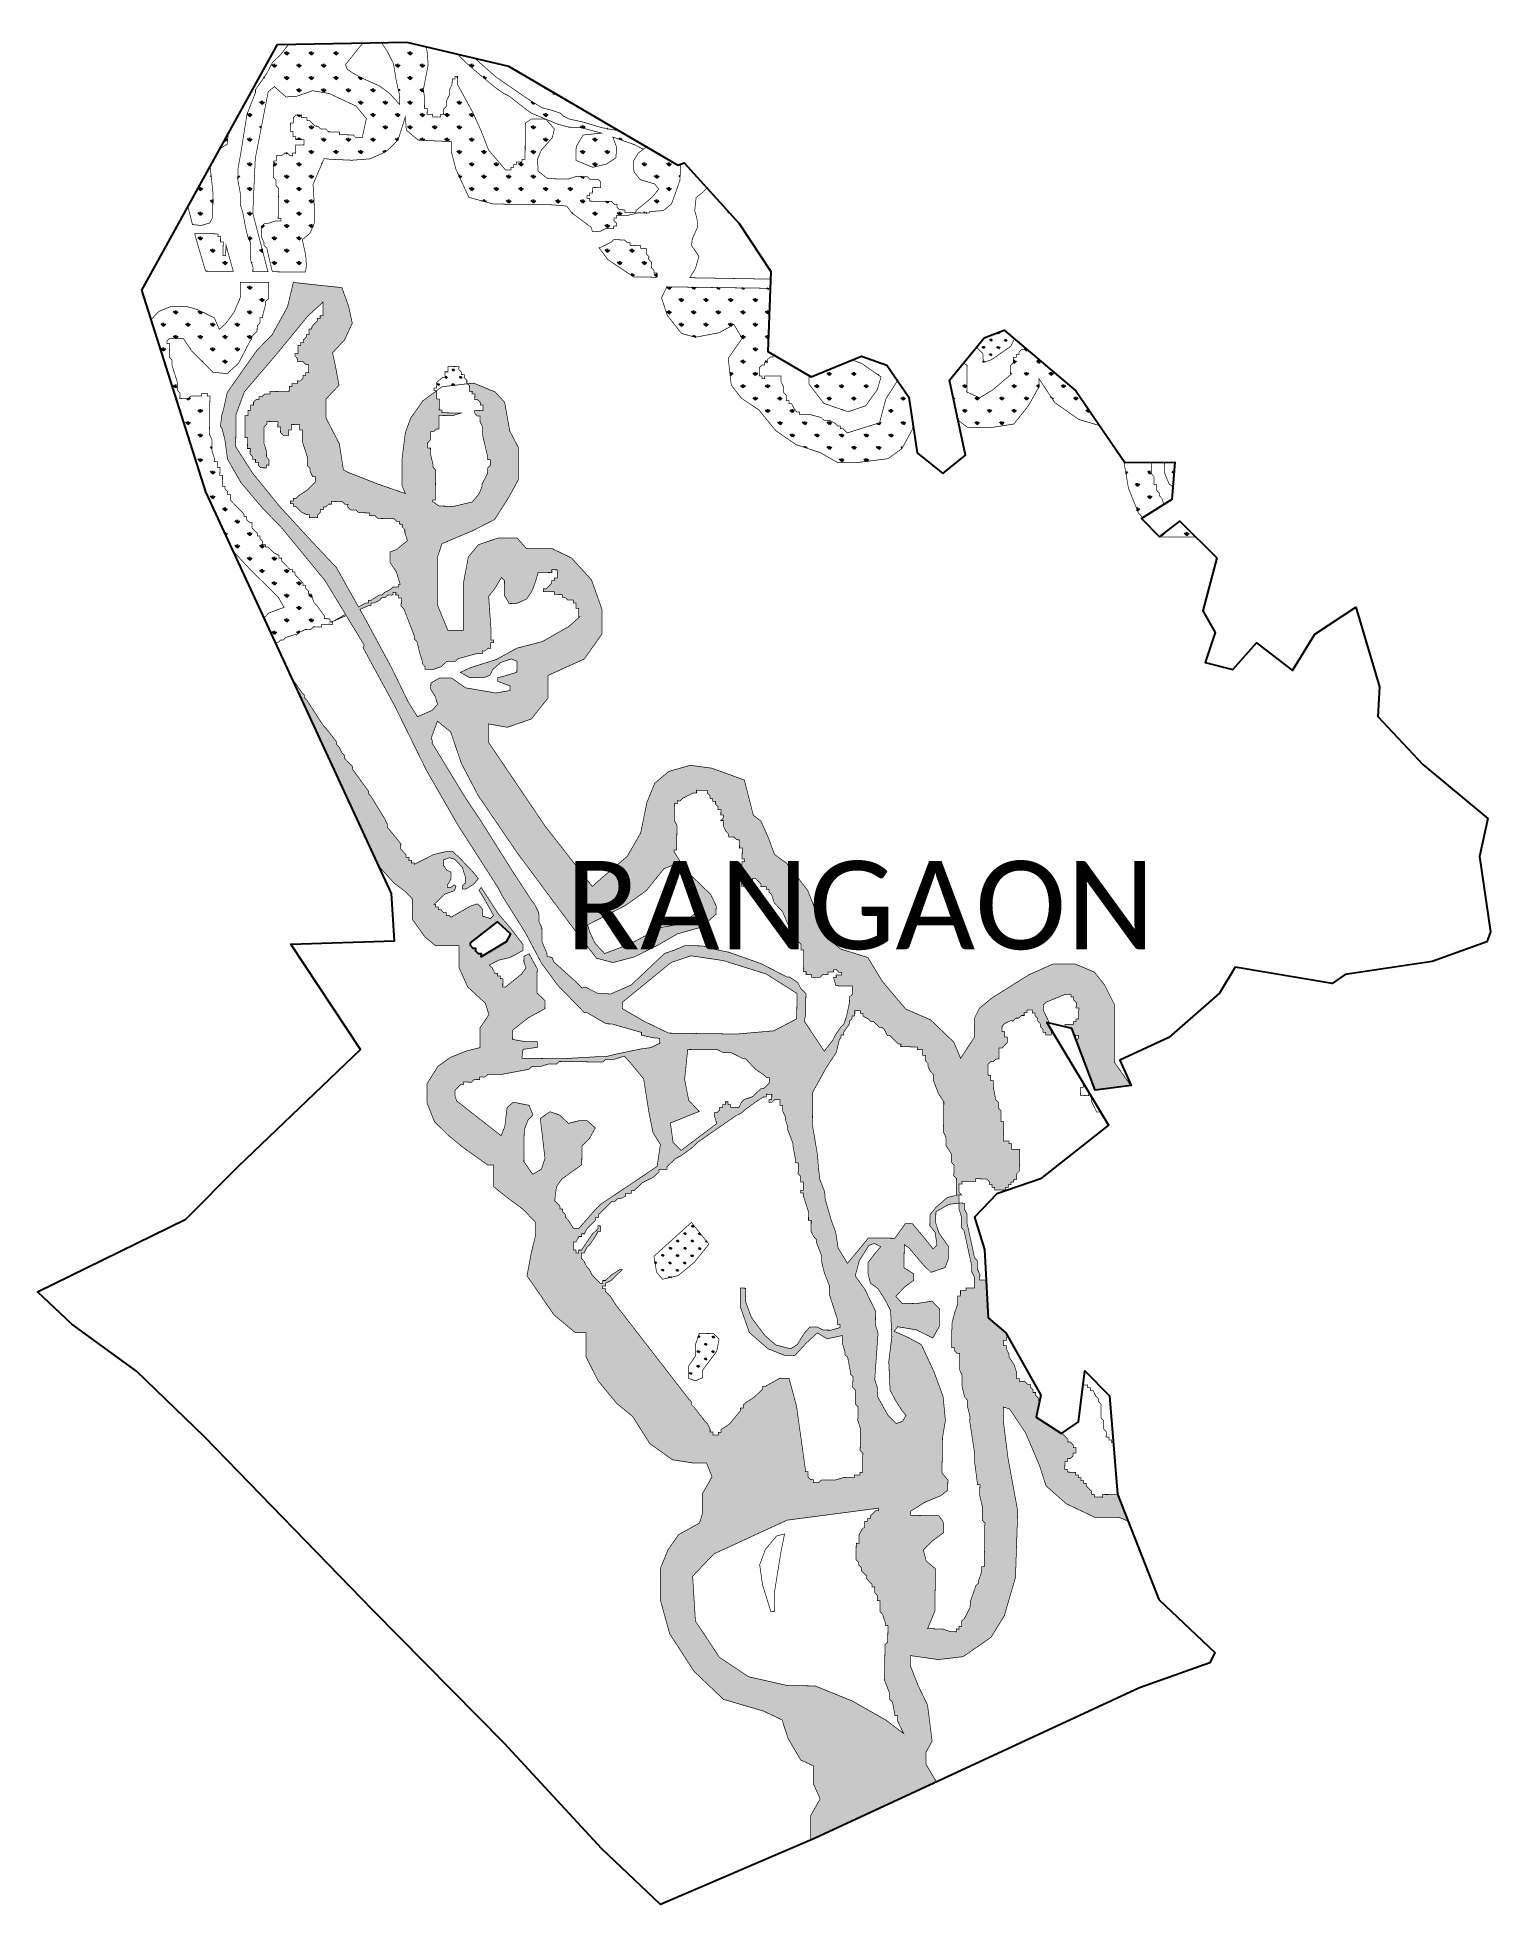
# Model space of a CAD drawing. Header units: metres. Extents: x 265309 to 267425, y 2141467 to 2144187.
import ezdxf

# ---------------------------------------------------------------- set-up
doc = ezdxf.new("R2010")
doc.units = ezdxf.units.M
for name, color, linetype in [('MANGROOVES BUFFER ZONE', 120, 'Continuous'), ('village', 3, 'Continuous'), ('VILLAGE NAME', 250, 'Continuous')]:
    doc.layers.add(name, color=color, linetype=linetype)
doc.styles.get("Standard").update_dxf_attribs({"font": 'simplex.shx'})

msp = doc.modelspace()

# ---------------------------------------------------------------- texts
at = {"layer": 'VILLAGE NAME', "insert": (266077.6, 2142987.3), "char_height": 128.647, "attachment_point": 1}
msp.add_mtext_dynamic_manual_height_columns('{\\fCalibri|b0|i0|c0|p34;RANGAON}', width=737.615, gutter_width=643.2, heights=[0], dxfattribs=at)

# ---------------------------------------------------------------- hatches: boundary and pattern name
at = {"layer": 'MANGROOVES BUFFER ZONE'}
h = msp.add_hatch(dxfattribs=at)
h.set_pattern_fill('GRASS', color=256)
h.paths.add_polyline_path([(265821.4, 2144105.9), (265806.9, 2144116.5), (265785, 2144126.4), (265769.1, 2144134.7), (265759.8, 2144141), (265757.5, 2144147.6), (265781.7, 2144177.8), (265803.5, 2144187.4), (265809.2, 2144180.7), (265817.8, 2144167.8), (265827.4, 2144149), (265831, 2144126.1), (265836, 2144103.9), (265836.3, 2144094), (265836.3, 2144089.7)], flags=16)
h.paths.add_polyline_path([(265784.8, 2144179.1), (265674.7, 2144177.3), (265663, 2144162.1), (265650.9, 2144150.4), (265642.7, 2144134.6), (265626.4, 2144111), (265626.4, 2144107), (265614, 2144075.4), (265609.6, 2144047.6), (265605.2, 2144019.8), (265600.9, 2143996), (265600.6, 2143980.1), (265604.3, 2143960.2), (265604.1, 2143944.3), (265607.9, 2143932.3), (265611.5, 2143912.4), (265615.3, 2143896.4), (265619.1, 2143888.4), (265618.8, 2143864.5), (265622.6, 2143852.6), (265622.5, 2143846.1), (265626.4, 2143846), (265644.6, 2143845.8), (265622.5, 2143931.1), (265626.1, 2144010.8), (265635.7, 2144060.4), (265644.9, 2144108.1), (265654, 2144115.7), (265670.7, 2144100.5), (265686.5, 2144101.5), (265709.3, 2144109.6), (265733.6, 2144105.6), (265772.7, 2144087.3), (265787.9, 2144069.1), (265781.8, 2144041.1), (265772.5, 2144041.2), (265768.6, 2144045.2), (265748.7, 2144045.5), (265748.8, 2144049.5), (265732.9, 2144049.7), (265728.9, 2144053.8), (265721, 2144053.9), (265717.1, 2144057.9), (265713.1, 2144058), (265709.2, 2144062), (265705.3, 2144066.1), (265701.3, 2144066.1), (265701.3, 2144070.1), (265693.4, 2144070.2), (265693.5, 2144074.2), (265685.5, 2144074.3), (265681.5, 2144070.4), (265681.4, 2144062.4), (265677.4, 2144062.5), (265677.2, 2144050.6), (265681.2, 2144050.5), (265681.1, 2144042.6), (265685, 2144042.5), (265685, 2144038.5), (265696.9, 2144038.3), (265696.8, 2144030.4), (265684.9, 2144030.6), (265684.7, 2144018.6), (265680.7, 2144018.7), (265680.6, 2144014.7), (265676.7, 2144014.8), (265672.8, 2144018.8), (265668.8, 2144018.9), (265664.7, 2144015), (265656.8, 2144015.1), (265656.7, 2144007.1), (265652.7, 2144007.2), (265652.4, 2143983.3), (265656.3, 2143979.3), (265656.1, 2143971.4), (265660.1, 2143967.3), (265659.4, 2143923.6), (265663.4, 2143923.5), (265663.3, 2143919.6), (265655.4, 2143919.7), (265643.4, 2143915.9), (265639.4, 2143915.9), (265635.4, 2143912), (265635.2, 2143896.1), (265639, 2143888.1), (265639, 2143884.1), (265642.9, 2143880.1), (265650.3, 2143848.2), (265651.5, 2143845.8), (265699.1, 2143845.3), (265700.6, 2143854.4), (265699.6, 2143869.5), (265694.6, 2143892.7), (265705.7, 2143901.8), (265712.3, 2143917.5), (265711.8, 2143947.8), (265710.2, 2143973), (265716.8, 2143988.6), (265726.4, 2144010.8), (265734, 2144009.8), (265766.8, 2144008.3), (265793.1, 2144010.3), (265816.8, 2144020.9), (265834, 2144037.6), (265844.6, 2144071.4), (265846.1, 2144052.2), (265863.3, 2144037.6), (265911.5, 2144035.5), (265911.5, 2144021.4), (265918.5, 2143994.6), (265937.2, 2143954.2), (265972.6, 2143944.6), (265998.8, 2143944.1), (266047.8, 2143944.1), (266079.6, 2143941.6), (266087.2, 2143931.5), (266115, 2143910.8), (266117, 2143904.9), (266128.3, 2143904.7), (266136.3, 2143908.6), (266148.2, 2143908.4), (266148.3, 2143912.4), (266152.2, 2143912.3), (266152.3, 2143916.3), (266148.4, 2143920.3), (266148.4, 2143924.3), (266152.4, 2143924.2), (266152.5, 2143928.2), (266168.4, 2143928), (266184.3, 2143931.7), (266200.2, 2143931.5), (266200.3, 2143933.5), (266220.5, 2143934.9), (266232.3, 2143944.6), (266238.4, 2143961.5), (266244.6, 2143979.4), (266245.1, 2143990.6), (266245.1, 2144001.6), (266243.8, 2144001.9), (266241.5, 2144001.1), (266195.8, 2144027.9), (266184.1, 2144018.9), (266177, 2144007.1), (266177.5, 2143991.7), (266186.7, 2143980), (266207.7, 2143973.8), (266213.8, 2143966.2), (266204.1, 2143954.4), (266181.5, 2143935.7), (266180.4, 2143935.7), (266180.4, 2143931.8), (266164.5, 2143932), (266164.5, 2143936), (266156.6, 2143936.1), (266152.7, 2143940.1), (266152.7, 2143944.1), (266148.7, 2143944.2), (266144.8, 2143948.2), (266113, 2143948.7), (266113.1, 2143952.6), (266109.1, 2143952.7), (266109.2, 2143956.7), (266113.1, 2143956.6), (266113.2, 2143960.6), (266117.2, 2143960.5), (266117.3, 2143968.5), (266129.2, 2143968.3), (266129.3, 2143976.3), (266125.4, 2143980.3), (266113.5, 2143980.5), (266109.6, 2143984.5), (266093.7, 2143984.7), (266081.7, 2143980.9), (266052, 2143981.4), (266038.1, 2143992.4), (266037.1, 2144009.8), (266042.7, 2144023.1), (266058.6, 2144041), (266061.7, 2144053.8), (266049.3, 2144068.1), (266028.9, 2144068.6), (266019.7, 2144062.5), (266019.2, 2144050.7), (266019.2, 2144037.4), (266019.1, 2144009.7), (266014.5, 2144009.8), (266014.5, 2144005.8), (266006.5, 2144005.9), (266006.5, 2144001.9), (266002.5, 2144002), (266002.4, 2143998), (265998.5, 2143998.1), (265998.4, 2143994.1), (265990.5, 2143994.2), (265965.9, 2144023.1), (265954.7, 2144051.8), (265942.9, 2144077.9), (265920.7, 2144118.5), (265920.9, 2144130.5), (265916.9, 2144130.5), (265916.9, 2144126.5), (265912.9, 2144126.6), (265912.8, 2144118.6), (265908.7, 2144110.8), (265908.6, 2144102.8), (265904.5, 2144094.9), (265904.4, 2144087), (265900.3, 2144083), (265900.2, 2144075.1), (265896.2, 2144075.2), (265896.2, 2144071.2), (265884.3, 2144071.4), (265884.3, 2144075.3), (265876.4, 2144075.4), (265876.5, 2144083.4), (265872.5, 2144083.5), (265872.7, 2144099.4), (265870.9, 2144111.3), (265877.9, 2144147.5), (265876.3, 2144166.9), (265874.9, 2144173.6), (265846.9, 2144180.2), (265810, 2144179.5), (265809.2, 2144180.7), (265803.5, 2144187.4)])
h = msp.add_hatch(dxfattribs=at)
h.set_pattern_fill('GRASS', color=256)
h.paths.add_polyline_path([(265945.5, 2144157), (265920.8, 2144162.8), (265933.1, 2144150.2), (265956.7, 2144129.9), (265976.3, 2144113.7), (265988.1, 2144105.6), (265996, 2144101.5), (266011.7, 2144089.3), (266027.5, 2144077.2), (266049.3, 2144068.1), (266067, 2144060.7), (266082.8, 2144056.5), (266098.7, 2144056.2), (266130.4, 2144047.8), (266103.7, 2144045.1), (266093.5, 2144028.2), (266093, 2144008.2), (266117.6, 2143998), (266137.5, 2144002.6), (266151.3, 2144011.8), (266152.4, 2144027.1), (266146.8, 2144042.1), (266154.1, 2144039.5), (266177.9, 2144031.2), (266191.2, 2144024.3), (266199.7, 2144030.9), (266185.9, 2144039), (266154.3, 2144051.4), (266130.5, 2144055.8), (266102.8, 2144064.1), (266083, 2144068.4), (266075.1, 2144072.5), (266071.2, 2144076.5), (266059.3, 2144080.7), (266043.5, 2144084.9), (266023.8, 2144097.1), (266000.2, 2144113.4), (265976.6, 2144129.6), (265949.1, 2144153.9)])
h = msp.add_hatch(dxfattribs=at)
h.set_pattern_fill('GRASS', color=256)
h.paths.add_polyline_path([(265586.9, 2144047.4), (265574.5, 2144024.9), (265585.5, 2144032), (265585.5, 2144036)])
h.paths.add_polyline_path([(265560.3, 2143999.3), (265528, 2143940.6), (265534.6, 2143914.5), (265547.9, 2143913.3), (265559.9, 2143917.1), (265564, 2143925), (265564.5, 2143960.8)])
h = msp.add_hatch(dxfattribs=at)
h.set_pattern_fill('GRASS', color=256)
h.paths.add_polyline_path([(265579.4, 2143889), (265575.4, 2143889), (265575.5, 2143897), (265571.6, 2143897.1), (265571.6, 2143901), (265537.9, 2143901.5), (265539.6, 2143894.6), (265553.7, 2143846.7), (265594.1, 2143846.3), (265583.3, 2143885), (265583.1, 2143869.1), (265579.1, 2143869.1)], flags=17)
h = msp.add_hatch(dxfattribs=at)
h.set_pattern_fill('GRASS', color=256)
h.paths.add_polyline_path([(266195.5, 2143879.8), (266187.5, 2143880), (266187.6, 2143883.9), (266171.7, 2143884.2), (266171.8, 2143888.1), (266167.8, 2143888.2), (266163.9, 2143892.2), (266148, 2143892.5), (266143.9, 2143888.6), (266127.9, 2143880.8), (266126.6, 2143880.9), (266139.7, 2143863.4), (266177, 2143838.4), (266210.8, 2143837.8), (266210.9, 2143843.8), (266206.9, 2143843.9), (266206.9, 2143847.9), (266203, 2143851.9), (266203.2, 2143859.8), (266199.2, 2143863.9), (266199.3, 2143867.9), (266195.4, 2143871.9)])
h = msp.add_hatch(dxfattribs=at)
h.set_pattern_fill('GRASS', color=256)
h.paths.add_polyline_path([(265727, 2143344.2), (265715.2, 2143360.2), (265711.3, 2143364.3), (265707.5, 2143376.3), (265703.5, 2143376.3), (265703.6, 2143380.3), (265699.6, 2143384.3), (265699.7, 2143388.3), (265695.7, 2143388.3), (265695.7, 2143392.3), (265691.8, 2143396.3), (265684, 2143404.4), (265684, 2143408.4), (265680, 2143408.4), (265680.1, 2143412.4), (265676.1, 2143412.5), (265668.3, 2143420.5), (265664.3, 2143424.5), (265664.4, 2143428.5), (265660.4, 2143428.6), (265660.5, 2143432.6), (265652.6, 2143436.6), (265648.6, 2143440.7), (265644.7, 2143444.7), (265640.7, 2143444.7), (265640.8, 2143448.7), (265636.8, 2143448.8), (265636.9, 2143452.8), (265632.9, 2143456.8), (265633, 2143460.8), (265629, 2143460.8), (265629, 2143464.8), (265621.2, 2143472.8), (265621.3, 2143480.8), (265617.3, 2143480.9), (265613.4, 2143484.9), (265613.4, 2143488.9), (265609.5, 2143488.9), (265609.5, 2143492.9), (265589.9, 2143513), (265590, 2143521), (265586, 2143521), (265586.1, 2143525), (265582.1, 2143529.1), (265582.2, 2143533), (265578.2, 2143533.1), (265578.4, 2143549), (265574.4, 2143549), (265574.6, 2143561), (265570.6, 2143561), (265570.7, 2143569), (265566.7, 2143569), (265566.8, 2143573), (265563, 2143585), (265563.2, 2143600.9), (265559.3, 2143608.9), (265560, 2143664.6), (265556, 2143664.7), (265556.1, 2143668.6), (265548.1, 2143668.7), (265548.1, 2143664.8), (265532.2, 2143665), (265528.1, 2143661), (265516.2, 2143661.2), (265516.3, 2143669.2), (265512.4, 2143673.2), (265512.5, 2143685.1), (265504.9, 2143709.1), (265505, 2143717), (265501, 2143721.1), (265501.3, 2143741), (265497.3, 2143741), (265497.4, 2143745), (265501.4, 2143748.9), (265517.3, 2143748.7), (265521.3, 2143748.7), (265534.1, 2143729.5), (265564.4, 2143699.4), (265585.2, 2143697.4), (265601.7, 2143712.5), (265618.7, 2143745.4), (265620.7, 2143747.4), (265620.8, 2143751.4), (265624.8, 2143755.3), (265628.8, 2143759.2), (265628.9, 2143767.2), (265633, 2143771.1), (265633, 2143775.1), (265633.1, 2143779.1), (265637, 2143779), (265637.1, 2143783), (265641.3, 2143798.9), (265641.3, 2143802.8), (265645.4, 2143806.8), (265645.7, 2143830.4), (265604.5, 2143830.6), (265604.5, 2143809), (265595.1, 2143786.6), (265582.6, 2143769.9), (265573.7, 2143762.1), (265566.4, 2143778.7), (265541.9, 2143790.7), (265525.3, 2143795.4), (265503.9, 2143795.4), (265485.6, 2143788.1), (265474.4, 2143776.2), (265554.3, 2143525.2), (265594.6, 2143438), (265619.1, 2143411.6), (265659.2, 2143372), (265668.1, 2143356.9), (265645.7, 2143348.6), (265639, 2143341.7), (265655.8, 2143305.3), (265658.8, 2143305.3), (265662.9, 2143309.2), (265666.8, 2143309.1), (265670.9, 2143313.1), (265682.8, 2143316.9), (265686.8, 2143316.8), (265690.9, 2143320.8), (265698.9, 2143324.6), (265706.8, 2143324.5), (265710.8, 2143328.5), (265722.8, 2143328.3), (265722.8, 2143332.3), (265738.7, 2143332.1), (265738.8, 2143336.1), (265734.8, 2143336.1), (265734.9, 2143340.1), (265726.9, 2143340.2)])
h = msp.add_hatch(dxfattribs=at)
h.set_pattern_fill('GRASS', color=256)
h.paths.add_polyline_path([(266651.2, 2142516.7), (266655.2, 2142516.6), (266655.3, 2142520.6), (266659.2, 2142520.6), (266663.2, 2142520.5), (266667.2, 2142520.5), (266671.2, 2142520.4), (266675.2, 2142520.4), (266675.2, 2142524.3), (266679.2, 2142524.3), (266683.2, 2142524.2), (266687.1, 2142524.2), (266691.1, 2142524.1), (266695, 2142520.1), (266695, 2142516.1), (266699, 2142516.1), (266698.9, 2142512.1), (266702.9, 2142512), (266702.8, 2142508.1), (266706.8, 2142508), (266710.8, 2142508), (266714.8, 2142507.9), (266718.8, 2142507.9), (266718.8, 2142511.8), (266722.8, 2142511.8), (266722.8, 2142515.8), (266726.8, 2142515.7), (266726.9, 2142519.7), (266730.8, 2142519.6), (266730.9, 2142523.6), (266734.9, 2142523.6), (266734.9, 2142527.5), (266735, 2142531.5), (266739, 2142535.5), (266739.1, 2142539.4), (266739.1, 2142543.4), (266739.2, 2142547.4), (266739.2, 2142551.4), (266739.3, 2142555.3), (266739.3, 2142559.3), (266739.4, 2142563.3), (266739.4, 2142567.3), (266735.4, 2142567.3), (266731.5, 2142567.4), (266727.5, 2142567.4), (266727.5, 2142571.4), (266727.6, 2142575.4), (266723.6, 2142575.4), (266723.7, 2142579.4), (266719.7, 2142579.5), (266715.7, 2142579.5), (266715.7, 2142583.5), (266715.9, 2142591.5), (266715.9, 2142595.4), (266716, 2142599.4), (266716, 2142603.4), (266716.1, 2142607.4), (266712.1, 2142607.4), (266712.1, 2142611.4), (266712.2, 2142615.4), (266712.2, 2142619.3), (266712.3, 2142623.3), (266708.4, 2142627.4), (266708.4, 2142631.3), (266708.5, 2142635.3), (266704.5, 2142639.3), (266700.8, 2142659.3), (266700.9, 2142663.3), (266700.9, 2142667.2), (266696.9, 2142667.3), (266697, 2142671.3), (266697, 2142675.2), (266693.1, 2142675.3), (266693.1, 2142679.3), (266693.2, 2142683.3), (266693.2, 2142687.2), (266693.3, 2142691.2), (266697.3, 2142695.1), (266701.3, 2142695.1), (266705.3, 2142699), (266709.3, 2142699), (266709.3, 2142702.9), (266709.4, 2142706.9), (266709.4, 2142710.9), (266709.5, 2142714.9), (266713.5, 2142714.8), (266717.5, 2142718.8), (266721.5, 2142722.7), (266721.6, 2142726.7), (266721.6, 2142730.6), (266717.6, 2142730.7), (266717.7, 2142734.7), (266717.7, 2142738.6), (266713.8, 2142738.7), (266713.8, 2142742.7), (266713.9, 2142746.7), (266717.9, 2142750.6), (266725.9, 2142754.5), (266729.9, 2142754.4), (266733.9, 2142758.3), (266737.9, 2142758.3), (266741.9, 2142762.2), (266745.9, 2142762.2), (266745.9, 2142766.1), (266749.9, 2142766.1), (266750, 2142770.1), (266753.9, 2142770), (266757.9, 2142770), (266757.9, 2142766), (266761.8, 2142765.9), (266761.8, 2142762), (266765.7, 2142757.9), (266765.7, 2142753.9), (266769.6, 2142749.9), (266769.5, 2142745.9), (266773.5, 2142741.9), (266773.4, 2142737.9), (266777.4, 2142737.9), (266777.3, 2142733.9), (266781.3, 2142733.9), (266785.3, 2142733.8), (266785.4, 2142737.8), (266785.4, 2142741.2), (266778.9, 2142751.9), (266781.5, 2142751.3), (266781.6, 2142753.7), (266773.8, 2142769.8), (266773.9, 2142777.7), (266778, 2142781.6), (266806, 2142793.2), (266809.9, 2142793.2), (266813.9, 2142793.1), (266813.9, 2142789.1), (266817.8, 2142789.1), (266817.8, 2142785.1), (266821.7, 2142781.1), (266821.7, 2142777.1), (266821.6, 2142773.1), (266825.6, 2142773.1), (266825.5, 2142769.1), (266825.5, 2142765.1), (266825.4, 2142761.1), (266825.4, 2142757.2), (266821.4, 2142757.2), (266821.4, 2142753.2), (266817.4, 2142753.3), (266817.3, 2142749.3), (266813.3, 2142749.4), (266809.4, 2142749.4), (266805.4, 2142749.5), (266805.3, 2142745.8), (266815.5, 2142743.4), (266820.8, 2142729.4), (266821.1, 2142729.4), (266821.1, 2142733.3), (266825.1, 2142733.3), (266825, 2142729.3), (266822, 2142726.3), (266849.5, 2142653.5), (266901.2, 2142660.1), (266891.4, 2142674.1), (266877.3, 2142694), (266877.3, 2142734.9), (266877.3, 2142778.4), (266863.1, 2142806.7), (266847.9, 2142825.6), (266820.6, 2142837.1), (266787.6, 2142837.1), (266752.5, 2142821.4), (266699, 2142787.8), (266680.6, 2142772.6), (266673.3, 2142758), (266673.3, 2142730.2), (266659.1, 2142708.7), (266653.3, 2142699.8), (266643.4, 2142723.4), (266609.6, 2142755.9), (266573.4, 2142771.6), (266539.3, 2142812), (266518.3, 2142846.6), (266478.5, 2142859.1), (266457, 2142877.5), (266430.7, 2142944.4), (266400.3, 2142983.7), (266382.4, 2142996.8), (266373.5, 2143020.9), (266362.5, 2143045.5), (266351.5, 2143053.9), (266338.4, 2143105.3), (266290.7, 2143122.6), (266259.7, 2143126.8), (266228.3, 2143117.8), (266207.8, 2143100.5), (266196.3, 2143072.2), (266187.4, 2143028.2), (266167.9, 2142994.2), (266129.1, 2142961.1), (266116.9, 2142950.2), (266048.2, 2143038.2), (265965.4, 2143160.9), (265965.4, 2143187.1), (265993, 2143182.1), (266028.2, 2143194.2), (266052.3, 2143224.6), (266052.3, 2143257.6), (266105.3, 2143281.7), (266131, 2143317.9), (266131, 2143354), (266115.7, 2143397), (266086.4, 2143429), (266058.6, 2143442.3), (266035, 2143442.3), (266021.3, 2143442.3), (266007.2, 2143458.1), (265980.4, 2143458.1), (265951, 2143448.1), (265936.4, 2143430.3), (265929, 2143391), (265929, 2143338), (265929, 2143323.4), (265906.5, 2143323.4), (265891.3, 2143360.6), (265891.3, 2143429.8), (265898.1, 2143449.7), (265942.7, 2143468.5), (265974.6, 2143484.8), (265995.1, 2143516.8), (266009.3, 2143543.1), (266009.3, 2143589.8), (265996.7, 2143613.9), (265989.4, 2143655.3), (265975.7, 2143670.5), (265944.2, 2143683.6), (265935.3, 2143682.6), (265938.1, 2143679.7), (265938, 2143671.7), (265942, 2143671.7), (265941.9, 2143667.7), (265945.9, 2143667.6), (265945.8, 2143659.7), (265949.8, 2143659.6), (265953.7, 2143655.6), (265953.7, 2143651.6), (265957.7, 2143651.6), (265957.5, 2143643.6), (265945.6, 2143643.8), (265945.6, 2143639.8), (265949.5, 2143635.8), (265953.5, 2143635.7), (265953.4, 2143627.7), (265957.2, 2143619.7), (265957.1, 2143607.8), (265960.9, 2143591.8), (265964.6, 2143575.9), (265964.6, 2143571.9), (265968.6, 2143571.9), (265968.5, 2143563.9), (265964.4, 2143560), (265964.3, 2143552), (265956.2, 2143536.2), (265956.1, 2143532.2), (265952, 2143522.3), (265942.2, 2143510.4), (265915.2, 2143504.1), (265893.8, 2143504.4), (265884.2, 2143511.3), (265884.3, 2143513.2), (265888.3, 2143513.2), (265888.8, 2143557), (265884.9, 2143561), (265884.9, 2143565), (265881.2, 2143580.9), (265881.3, 2143588.9), (265877.3, 2143588.9), (265877.4, 2143596.9), (265881.4, 2143600.8), (265881.6, 2143612.8), (265885.5, 2143612.7), (265889.6, 2143616.6), (265893.6, 2143616.6), (265893.8, 2143636.5), (265913.7, 2143636.2), (265925.7, 2143640), (265897.8, 2143640.4), (265897.9, 2143644.4), (265893.9, 2143644.4), (265894.1, 2143660.3), (265890.1, 2143660.4), (265890.3, 2143672.3), (265889.9, 2143672.3), (265870.3, 2143657.9), (265852.5, 2143632.7), (265844.6, 2143611.3), (265839.9, 2143574), (265839.9, 2143533.7), (265844.6, 2143522.7), (265805.3, 2143536.3), (265762.3, 2143553.1), (265754.4, 2143557.3), (265748.6, 2143595), (265729.2, 2143632.7), (265729.2, 2143660.5), (265748.1, 2143680.4), (265742.8, 2143708.5), (265738.6, 2143727.8), (265755.9, 2143746.2), (265767.4, 2143770.8), (265762.2, 2143794.9), (265752.2, 2143822.7), (265681.5, 2143830.2), (265673, 2143794.5), (265650.5, 2143753.7), (265628.5, 2143731.4), (265585.3, 2143670.1), (265579.6, 2143644.5), (265577.6, 2143638.5), (265575.3, 2143620.7), (265578, 2143616.6), (265581.7, 2143601.5), (265585.7, 2143572.7), (265597.9, 2143551.4), (265605.2, 2143538.6), (265636, 2143502.2), (265664.9, 2143472.3), (265727.6, 2143395.9), (265757.5, 2143346.7), (265738.8, 2143336.1), (265758.6, 2143344.9), (265784.9, 2143301.5), (265783, 2143298.2), (265829.1, 2143213.3), (265875.3, 2143119.5), (265921.1, 2143039.8), (265980.5, 2142947), (265985.1, 2142937.5), (266019.4, 2142882.9), (266042.7, 2142838.8), (266066.2, 2142806.7), (266105.4, 2142766.4), (266109.4, 2142766.3), (266137.1, 2142750.1), (266145, 2142750), (266188.6, 2142737.5), (266188.6, 2142733.5), (266208.4, 2142729.2), (266212.4, 2142729.2), (266215.2, 2142728.9), (266215.3, 2142721.9), (266202.3, 2142715.4), (266188.3, 2142713.6), (266152.4, 2142706.1), (266136.5, 2142702.3), (266128.5, 2142702.4), (266072.8, 2142699.2), (266014.5, 2142699.9), (266016, 2142712.9), (266036.8, 2142715.8), (266036.9, 2142724), (266018.7, 2142724.2), (266000.7, 2142727.4), (266000.9, 2142740.8), (266023.5, 2142758.7), (266047.8, 2142772.1), (266047.9, 2142784.2), (266036.2, 2142795.1), (266036.7, 2142830.4), (266024.9, 2142852.1), (266017.3, 2142848.4), (266017.2, 2142840.4), (266020.3, 2142831.5), (266013.8, 2142822.5), (265990.6, 2142803.7), (265986.6, 2142803.7), (265986.7, 2142815.6), (265982.8, 2142815.7), (265982.8, 2142819.7), (265978.8, 2142819.7), (265978.9, 2142823.7), (265974.9, 2142823.7), (265971, 2142831.8), (265967.1, 2142835.8), (265980.6, 2142842.8), (265996.8, 2142846.6), (266004.6, 2142850.6), (266015.8, 2142856.9), (266015.9, 2142865.8), (265998.2, 2142889.2), (265980.3, 2142909.9), (265955.1, 2142948.8), (265952, 2142944.6), (265959, 2142933.3), (265973, 2142908), (265968.7, 2142903.4), (265957.1, 2142907), (265957.2, 2142917.1), (265949.9, 2142924.9), (265940.6, 2142922.1), (265911, 2142905.4), (265908.4, 2142908.2), (265904.4, 2142908.2), (265904.4, 2142912.2), (265900.4, 2142912.2), (265896.5, 2142916.3), (265892.5, 2142916.3), (265892.6, 2142920.3), (265888.6, 2142920.3), (265888.7, 2142924.3), (265886.7, 2142924.3), (265901.9, 2142938.9), (265916.2, 2142944.1), (265918.3, 2142950.4), (265915.7, 2142952.6), (265910.9, 2142948.8), (265905.8, 2142948.9), (265905.8, 2142952.2), (265908.3, 2142956), (265911.2, 2142961.4), (265911.3, 2142971), (265904.9, 2142974.1), (265900.5, 2142980.3), (265900.6, 2142989.1), (265909.1, 2142992.1), (265916.2, 2142990.1), (265927.8, 2142978), (265929.9, 2142970.6), (265932.1, 2142964.1), (265932, 2142955.4), (265927.6, 2142951), (265927.5, 2142946.3), (265932.6, 2142946.3), (265944.1, 2142953.5), (265950.9, 2142961.5), (265943.3, 2142971.3), (265923, 2142992.5), (265913.9, 2143000.9), (265903.7, 2143001), (265885.5, 2142996.6), (265857.6, 2142982.4), (265857.6, 2142984.4), (265853.6, 2142984.5), (265853.7, 2142988.4), (265849.7, 2142988.5), (265849.8, 2142992.5), (265845.8, 2142992.5), (265845.8, 2142996.5), (265838, 2143004.5), (265838.1, 2143012.5), (265818.5, 2143036.6), (265818.6, 2143040.6), (265814.7, 2143048.6), (265795.2, 2143080.7), (265791.3, 2143084.7), (265791.3, 2143088.7), (265767.9, 2143120.8), (265767.9, 2143124.8), (265756.1, 2143136.9), (265756.2, 2143140.9), (265752.3, 2143144.9), (265748.4, 2143152.9), (265744.5, 2143156.9), (265744.5, 2143160.9), (265728.8, 2143181), (265724.9, 2143185), (265701.5, 2143221.2), (265697.6, 2143225.2), (265697.6, 2143229.2), (265693.7, 2143233.2), (265680, 2143252.9), (265806.4, 2142979.2), (265828.3, 2142955), (265845, 2142942.5), (265854.9, 2142932), (265854.9, 2142902.2), (265873.2, 2142876.6), (265888.4, 2142864.1), (265916.6, 2142864.1), (265922.9, 2142864.1), (265922.9, 2142831.9), (265935.5, 2142803.7), (265961.1, 2142780.1), (265966.4, 2142763.4), (265953.3, 2142744.1), (265953.3, 2142724.2), (265953.3, 2142715.4), (265934, 2142710.6), (265910.4, 2142701.2), (265892.1, 2142688.2), (265876.4, 2142663.1), (265876.4, 2142634.4), (265886.9, 2142607.7), (265906.2, 2142588.4), (265927.2, 2142571.1), (265964.9, 2142544.2), (265973.2, 2142544.2), (265973.2, 2142512.8), (265992.6, 2142497.2), (266016.6, 2142479.4), (266034.4, 2142460.6), (266034.4, 2142442.3), (266028.1, 2142416.7), (266021.8, 2142382.7), (266032.8, 2142367.1), (266061.1, 2142326), (266092.5, 2142299.9), (266107.7, 2142299.9), (266107.7, 2142264.9), (266125.4, 2142229.9), (266152.6, 2142196.9), (266175.6, 2142178.1), (266200.7, 2142138.4), (266233.7, 2142114.9), (266263.5, 2142110.2), (266283.4, 2142110.2), (266291.3, 2142090), (266277.2, 2142065.5), (266277.2, 2142036.2), (266273, 2142022.6), (266242.7, 2142005.9), (266227, 2141983.5), (266216, 2141956.3), (266216, 2141910.8), (266229.6, 2141861.4), (266265.1, 2141806.6), (266308, 2141765.8), (266366.6, 2141748.6), (266393.2, 2141736), (266402.1, 2141708.9), (266420.4, 2141677.5), (266438.7, 2141669.1), (266438.7, 2141643.3), (266448.7, 2141620.8), (266435.1, 2141596.7), (266435.1, 2141560.8), (266441.4, 2141563.5), (266618.3, 2141645.4), (266603.1, 2141671), (266603.1, 2141689.2), (266611.9, 2141704.9), (266605.2, 2141757.5), (266591.6, 2141785.7), (266580.1, 2141814.9), (266580.1, 2141829.6), (266620.8, 2141823.8), (266656.9, 2141828), (266697.7, 2141856.2), (266717, 2141887.6), (266733.3, 2141943.5), (266736.5, 2142040.4), (266722.4, 2142117.2), (266715.5, 2142172.2), (266715.5, 2142191.8), (266724.7, 2142188.9), (266748.2, 2142153.6), (266768.5, 2142105.8), (266777.7, 2142077), (266807.2, 2142050.8), (266849.1, 2142030.9), (266884.4, 2142030.9), (266897.1, 2142025.6), (266882, 2142064.1), (266880.2, 2142064.1), (266876.2, 2142064.2), (266872.2, 2142064.2), (266868.2, 2142064.3), (266864.3, 2142064.3), (266860.3, 2142064.4), (266860.2, 2142060.4), (266856.2, 2142060.5), (266852.3, 2142060.5), (266848.3, 2142060.6), (266848.3, 2142064.5), (266844.4, 2142064.6), (266844.4, 2142068.6), (266840.5, 2142072.6), (266836.6, 2142076.6), (266836.6, 2142080.6), (266832.6, 2142080.7), (266832.7, 2142084.6), (266828.7, 2142084.7), (266828.8, 2142088.7), (266824.8, 2142088.7), (266824.8, 2142092.7), (266820.9, 2142092.8), (266820.9, 2142096.7), (266816.9, 2142096.8), (266813, 2142096.8), (266809, 2142096.9), (266809, 2142100.9), (266805, 2142100.9), (266805.1, 2142104.9), (266805.2, 2142108.9), (266805.2, 2142112.8), (266809.2, 2142112.8), (266809.2, 2142116.8), (266813.2, 2142116.7), (266817.2, 2142120.7), (266817.3, 2142124.6), (266821.3, 2142124.6), (266821.3, 2142128.6), (266821.4, 2142132.5), (266817.4, 2142132.6), (266817.4, 2142136.6), (266813.5, 2142140.6), (266809.5, 2142140.6), (266809.6, 2142144.6), (266801.7, 2142152.7), (266800.9, 2142153.6), (266800.3, 2142153.1), (266763.4, 2142176.9), (266768.5, 2142200.9), (266766.5, 2142200.9), (266766.6, 2142204.9), (266762.7, 2142208.9), (266762.7, 2142212.9), (266758.7, 2142212.9), (266758.8, 2142216.9), (266754.9, 2142220.9), (266754.9, 2142224.9), (266750.9, 2142224.9), (266747, 2142229), (266743, 2142229), (266739.1, 2142229.1), (266739.1, 2142233.1), (266735.1, 2142233.1), (266735.2, 2142237.1), (266735.2, 2142241.1), (266731.4, 2142253.1), (266723.6, 2142265.1), (266723.7, 2142269.1), (266719.8, 2142277.1), (266719.8, 2142281.1), (266715.9, 2142281.1), (266715.9, 2142285.1), (266716, 2142289.1), (266719.9, 2142289), (266720, 2142293), (266722, 2142294.9), (266719.3, 2142299.7), (266693.6, 2142321.9), (266690.4, 2142378.1), (266689.2, 2142376.9), (266685.3, 2142377), (266681.3, 2142377), (266681.3, 2142381), (266681.4, 2142385), (266677.5, 2142393), (266677.6, 2142401), (266677.7, 2142404.9), (266673.7, 2142409), (266662.5, 2142460.8), (266662.6, 2142472.8), (266658.7, 2142480.8), (266658.8, 2142484.8), (266658.8, 2142488.7), (266654.9, 2142488.8), (266650.9, 2142488.8), (266650.8, 2142484.9), (266650.8, 2142480.9), (266654.6, 2142468.9), (266654.5, 2142457), (266654.4, 2142453), (266658.3, 2142448.9), (266669.6, 2142397.1), (266669.5, 2142389.1), (266673.4, 2142381.1), (266673.3, 2142377.1), (266673.3, 2142373.2), (266673.2, 2142369.2), (266673.2, 2142365.2), (266669.2, 2142365.3), (266665.2, 2142365.3), (266661.2, 2142365.4), (266661.2, 2142361.4), (266657.2, 2142361.4), (266653.2, 2142361.5), (266653.2, 2142357.5), (266653.1, 2142353.5), (266649.2, 2142353.6), (266649.1, 2142349.6), (266649.1, 2142345.6), (266649, 2142341.6), (266644.9, 2142329.8), (266640.7, 2142313.9), (266640.6, 2142309.9), (266640.6, 2142305.9), (266640.5, 2142302), (266640.5, 2142298), (266640.4, 2142294), (266640.4, 2142290), (266640.3, 2142286), (266640.3, 2142282.1), (266640.2, 2142278.1), (266644.2, 2142278), (266644.2, 2142274.1), (266648.1, 2142270), (266652.1, 2142270), (266652, 2142266), (266652, 2142262), (266651.9, 2142258), (266651.9, 2142254.1), (266651.8, 2142250.1), (266651.8, 2142246.1), (266655.6, 2142238.1), (266655.6, 2142234.1), (266655.5, 2142230.1), (266655.5, 2142226.2), (266655.4, 2142222.2), (266659.2, 2142206.2), (266663.1, 2142202.2), (266663.1, 2142198.2), (266663, 2142194.2), (266666.8, 2142178.3), (266666.8, 2142174.3), (266666.7, 2142170.3), (266674, 2142122.5), (266674, 2142118.5), (266673.9, 2142114.5), (266673.9, 2142110.5), (266677.5, 2142082.7), (266677.5, 2142078.7), (266681.4, 2142078.6), (266681.3, 2142070.7), (266681.3, 2142066.7), (266681.2, 2142062.7), (266685, 2142046.7), (266684.8, 2142026.9), (266688.7, 2142022.8), (266688.6, 2142018.8), (266688.6, 2142014.9), (266688.4, 2141999), (266688.3, 2141995), (266688.3, 2141991), (266688.2, 2141983), (266688.1, 2141979.1), (266688.1, 2141975.1), (266688, 2141971.1), (266687.9, 2141963.2), (266687.9, 2141959.2), (266683.9, 2141959.2), (266683.8, 2141955.2), (266683.8, 2141951.3), (266679.7, 2141939.4), (266679.6, 2141935.4), (266675.6, 2141931.5), (266667.3, 2141907.7), (266667.3, 2141903.7), (266667.2, 2141899.8), (266659.1, 2141883.9), (266655, 2141880), (266655, 2141876), (266654.9, 2141872.1), (266650.9, 2141872.1), (266650.9, 2141868.1), (266646.9, 2141868.2), (266646.9, 2141864.2), (266642.9, 2141864.3), (266638.9, 2141864.3), (266627, 2141868.4), (266607.1, 2141868.7), (266605.2, 2141868.7), (266615.9, 2141894.5), (266616.7, 2141956.2), (266603.2, 2141967.4), (266599.2, 2141983.5), (266612.5, 2141996.9), (266628.8, 2142008.8), (266628.9, 2142018.8), (266627.6, 2142025.4), (266621.6, 2142033.3), (266594.5, 2142033.7), (266580.5, 2142033.9), (266580.6, 2142039.9), (266601.1, 2142052.9), (266624.5, 2142062.6), (266634.6, 2142070.6), (266634.8, 2142085.6), (266626.3, 2142095.4), (266626.4, 2142106.1), (266626.7, 2142126.1), (266627, 2142146.6), (266631.2, 2142172.6), (266627.8, 2142207.2), (266614.6, 2142243.1), (266596.2, 2142282.6), (266576.7, 2142293.2), (266556.8, 2142302), (266561.6, 2142308.7), (266588.3, 2142304.4), (266612.8, 2142292.4), (266622.3, 2142309), (266622.6, 2142334.6), (266611.7, 2142346.1), (266589.5, 2142342.5), (266568.1, 2142342.8), (266558.9, 2142353.2), (266573, 2142367.7), (266584.9, 2142376.1), (266585.1, 2142385.7), (266570.9, 2142394.8), (266571, 2142404.8), (266571.3, 2142428.4), (266578.4, 2142423.3), (266598.8, 2142399.1), (266610.1, 2142387.9), (266630.9, 2142395.1), (266635.3, 2142407.2), (266635.6, 2142425.8), (266621.9, 2142445.2), (266617.1, 2142459.9), (266617.3, 2142476.3), (266636.3, 2142487.1), (266650.9, 2142488.8), (266651, 2142496.8), (266651, 2142500.8), (266655, 2142500.7), (266651.1, 2142504.7), (266651.1, 2142508.7), (266651.2, 2142512.7)])
h.paths.add_polyline_path([(266030.1, 2142530.9), (266017.2, 2142549.6), (266017.8, 2142595.5), (266023.4, 2142610.1), (266030.6, 2142617.3), (266024.7, 2142631.3), (266002, 2142635.9), (265992.9, 2142628.3), (265989.4, 2142600), (265984, 2142587.1), (265919.4, 2142637.7), (265916.9, 2142645.4), (265917, 2142653.4), (265921.1, 2142657.3), (265925.1, 2142661.3), (265929.1, 2142661.2), (265929.1, 2142665.2), (265941, 2142665), (265945.1, 2142669), (265953, 2142668.9), (265953.1, 2142672.8), (265961, 2142672.7), (265965.1, 2142676.7), (265985, 2142676.4), (266024.8, 2142683.9), (266028.9, 2142687.8), (266040.8, 2142687.6), (266052.8, 2142691.5), (266064.7, 2142691.3), (266068.7, 2142695.2), (266132.4, 2142694.4), (266136.4, 2142698.3), (266148.3, 2142698.2), (266163.3, 2142703), (266172.1, 2142693.7), (266191.7, 2142669.8), (266199.1, 2142622.8), (266205.3, 2142591.7), (266216.1, 2142574.2), (266211.3, 2142542.3), (266129.7, 2142487.5), (266121.7, 2142479.7), (266097.4, 2142452.1), (266089.5, 2142452.3), (266081.7, 2142464.3), (266077.8, 2142468.3), (266077.8, 2142472.3), (266073.9, 2142476.3), (266073.9, 2142480.3), (266070, 2142480.4), (266070, 2142484.3), (266066.1, 2142488.4), (266062.2, 2142492.4), (266064.7, 2142512.7), (266072.7, 2142524), (266101.6, 2142544.8), (266101.9, 2142571.9), (266113, 2142583.3), (266121.3, 2142598.4), (266109.6, 2142608.8), (266097.5, 2142608.9), (266082, 2142605), (266069.6, 2142617.1), (266055.5, 2142622), (266041.1, 2142612.2), (266044.1, 2142587.7), (266048, 2142553.8), (266042.7, 2142538.2)], flags=16)
h.paths.add_polyline_path([(266097.3, 2142440.2), (266101.3, 2142440.2), (266101.3, 2142444.1), (266105.3, 2142444.1), (266109.4, 2142452), (266121.5, 2142463.8), (266121.5, 2142467.8), (266125.5, 2142467.7), (266125.5, 2142471.7), (266129.6, 2142475.6), (266133.6, 2142479.5), (266137.6, 2142483.5), (266141.7, 2142487.4), (266145.7, 2142491.3), (266149.7, 2142491.3), (266153.7, 2142495.2), (266157.7, 2142495.1), (266165.7, 2142499), (266165.7, 2142503), (266169.7, 2142502.9), (266173.7, 2142502.9), (266173.7, 2142506.9), (266177.7, 2142506.8), (266181.7, 2142510.8), (266185.8, 2142514.7), (266189.8, 2142518.6), (266205.8, 2142526.4), (266213.9, 2142534.2), (266213.9, 2142538.2), (266217.9, 2142538.1), (266221.9, 2142538.1), (266225.8, 2142538), (266225.9, 2142542), (266229.9, 2142545.9), (266234, 2142549.9), (266238, 2142553.8), (266246, 2142557.7), (266262.1, 2142569.4), (266266.1, 2142573.3), (266270.1, 2142577.3), (266326.3, 2142616.3), (266334.3, 2142620.2), (266338.3, 2142624.1), (266354.4, 2142635.9), (266366.4, 2142643.7), (266370.4, 2142643.6), (266370.5, 2142647.6), (266374.4, 2142647.5), (266378.4, 2142647.5), (266378.4, 2142643.5), (266378.3, 2142639.5), (266374.3, 2142639.6), (266374.3, 2142635.6), (266378.3, 2142635.6), (266382.3, 2142639.5), (266386.3, 2142639.4), (266390.3, 2142639.4), (266390.2, 2142635.4), (266390.2, 2142631.4), (266394.1, 2142631.4), (266394.1, 2142627.4), (266394, 2142623.4), (266397.9, 2142615.4), (266397.9, 2142611.4), (266401.7, 2142599.5), (266401.6, 2142595.5), (266409.3, 2142575.5), (266409.3, 2142571.5), (266413, 2142551.6), (266412.9, 2142547.6), (266416.9, 2142547.5), (266416.9, 2142543.6), (266416.8, 2142539.6), (266416.8, 2142535.6), (266416.7, 2142531.6), (266420.6, 2142527.6), (266420.6, 2142523.6), (266420.5, 2142519.6), (266424.5, 2142519.6), (266424.4, 2142511.6), (266424.4, 2142507.6), (266420.4, 2142507.7), (266420.3, 2142503.7), (266424.3, 2142503.7), (266424.3, 2142499.7), (266428.1, 2142487.7), (266431.9, 2142475.7), (266431.9, 2142471.7), (266431.8, 2142467.8), (266431.8, 2142463.8), (266435.7, 2142463.7), (266435.7, 2142459.8), (266435.6, 2142455.8), (266435.6, 2142451.8), (266435.5, 2142447.8), (266439.4, 2142439.8), (266443.3, 2142435.8), (266443.3, 2142431.8), (266451, 2142411.8), (266450.9, 2142407.8), (266450.9, 2142403.9), (266454.7, 2142387.9), (266462.4, 2142367.9), (266462.3, 2142363.9), (266462.2, 2142356), (266473.7, 2142320), (266473.6, 2142316), (266473.6, 2142312.1), (266477.6, 2142312), (266477.5, 2142307.4), (266464.1, 2142303.7), (266453.3, 2142303.8), (266444.6, 2142308.4), (266434.1, 2142308.5), (266425.7, 2142299.5), (266415.8, 2142283.1), (266406.1, 2142276.6), (266384.3, 2142282.1), (266368.5, 2142295.8), (266348.7, 2142322.3), (266340.1, 2142345.6), (266340.4, 2142364.9), (266332.6, 2142365), (266332.3, 2142338.5), (266345.6, 2142300.3), (266372.7, 2142276.7), (266396.8, 2142267), (266412, 2142266.8), (266428, 2142284.3), (266444.7, 2142299.8), (266459, 2142291.1), (266481.3, 2142296), (266481.3, 2142292.1), (266481.2, 2142288.1), (266481.2, 2142284.1), (266485, 2142272.1), (266485, 2142268.1), (266488.9, 2142264.1), (266492.6, 2142244.2), (266492.6, 2142240.2), (266496.5, 2142236.2), (266496.3, 2142224.2), (266496.3, 2142220.3), (266500.2, 2142216.2), (266500.2, 2142212.2), (266500.1, 2142208.3), (266500.1, 2142204.3), (266500, 2142200.3), (266499.9, 2142196.3), (266503.9, 2142192.3), (266503.8, 2142188.3), (266503.8, 2142184.3), (266503.7, 2142180.4), (266503.7, 2142176.4), (266503.6, 2142172.4), (266507.4, 2142160.4), (266507.4, 2142156.4), (266507.3, 2142152.5), (266507.3, 2142148.5), (266507, 2142128.6), (266511, 2142124.6), (266510.9, 2142120.6), (266510.8, 2142112.6), (266510.8, 2142108.7), (266510.7, 2142104.7), (266510.7, 2142100.7), (266510.6, 2142096.7), (266506.6, 2142096.8), (266506.6, 2142092.8), (266502.6, 2142092.8), (266498.6, 2142092.9), (266498.6, 2142088.9), (266494.6, 2142089), (266490.6, 2142089), (266482.7, 2142089.1), (266470.7, 2142085.3), (266466.7, 2142085.3), (266462.7, 2142085.4), (266450.8, 2142085.6), (266446.8, 2142081.6), (266442.8, 2142081.7), (266438.8, 2142081.7), (266438.9, 2142085.7), (266434.9, 2142085.8), (266431, 2142089.8), (266431, 2142093.8), (266431.1, 2142097.7), (266427.1, 2142097.8), (266427.1, 2142101.8), (266414.4, 2142193), (266403.5, 2142233.6), (266390.3, 2142233.8), (266369, 2142221.9), (266365, 2142221.9), (266365, 2142218), (266352.9, 2142206.2), (266340.8, 2142198.4), (266336.8, 2142194.4), (266336.8, 2142190.5), (266332.8, 2142190.5), (266332.7, 2142186.5), (266316.6, 2142166.8), (266304.5, 2142159), (266304.5, 2142155.1), (266300.5, 2142155.1), (266300.5, 2142151.1), (266296.5, 2142151.2), (266292.5, 2142151.2), (266292.6, 2142155.2), (266288.6, 2142155.3), (266288.6, 2142159.2), (266284.8, 2142167.3), (266280.8, 2142171.3), (266265.2, 2142191.4), (266261.2, 2142195.4), (266261.3, 2142199.4), (266257.4, 2142203.4), (266151.7, 2142340), (266143.9, 2142352.1), (266136.1, 2142360.1), (266136.1, 2142364.1), (266132.1, 2142364.2), (266132.2, 2142368.1), (266136.2, 2142368.1), (266136.2, 2142372.1), (266144.2, 2142376), (266148.2, 2142379.9), (266156.3, 2142387.7), (266160.3, 2142391.7), (266156.3, 2142391.7), (266144.3, 2142383.9), (266140.3, 2142380), (266136.3, 2142376.1), (266132.3, 2142376.1), (266132.2, 2142372.1), (266128.2, 2142372.2), (266124.3, 2142376.2), (266116.5, 2142384.3), (266112.6, 2142392.3), (266108.7, 2142396.3), (266104.8, 2142404.3), (266100.9, 2142408.3), (266100.9, 2142412.3), (266101, 2142416.3), (266104.9, 2142416.2), (266109, 2142424.1), (266113.1, 2142428.1), (266121.2, 2142439.9), (266125.2, 2142447.8), (266129.2, 2142447.8), (266129.3, 2142451.7), (266129.3, 2142455.7), (266125.3, 2142455.8), (266125.3, 2142451.8), (266117.2, 2142443.9), (266109.1, 2142432.1), (266101, 2142420.3), (266097, 2142420.3), (266097, 2142416.3), (266093, 2142416.4), (266093.1, 2142420.4), (266089.1, 2142420.4), (266089.1, 2142424.4), (266089.2, 2142428.4), (266089.2, 2142432.4), (266093.2, 2142432.3)], flags=16)
h.paths.add_polyline_path([(266206.7, 2142411.4), (266261.3, 2142460.7), (266286.7, 2142429), (266265.5, 2142402.6), (266241.9, 2142383.2), (266219.3, 2142377.9), (266210.6, 2142388)], flags=0)
h.paths.add_polyline_path([(266234.6, 2142577.4), (266230.7, 2142605.5), (266272.7, 2142622.5), (266257.4, 2142638.5), (266251.4, 2142669), (266255.9, 2142712.7), (266275.8, 2142712.5), (266283.8, 2142712.4), (266287.8, 2142712.3), (266291.7, 2142712.3), (266295.7, 2142712.2), (266299.7, 2142712.2), (266307.6, 2142708.1), (266319.5, 2142707.9), (266327.4, 2142703.9), (266335.3, 2142699.8), (266339.3, 2142699.7), (266347.2, 2142691.7), (266351.1, 2142687.6), (266355, 2142683.6), (266366.8, 2142675.5), (266370.8, 2142671.5), (266374.8, 2142671.4), (266374.7, 2142667.4), (266374.6, 2142663.5), (266370.6, 2142659.5), (266366.6, 2142655.6), (266362.6, 2142655.7), (266350.5, 2142643.9), (266338.5, 2142640), (266334.5, 2142636.1), (266330.4, 2142628.2), (266326.5, 2142628.3), (266322.5, 2142628.3), (266318.5, 2142628.4), (266318.6, 2142632.3), (266314.6, 2142632.4), (266314.6, 2142636.4), (266310.7, 2142636.4), (266310.6, 2142632.4), (266306.6, 2142632.5), (266306.6, 2142628.5), (266302.6, 2142628.6), (266302.5, 2142624.6), (266298.5, 2142620.7), (266294.5, 2142620.7), (266294.5, 2142616.7), (266298.3, 2142604.8), (266246.1, 2142565.6)], flags=16)
h.paths.add_polyline_path([(266160.5, 2142772.4), (266160.6, 2142781.4), (266231.9, 2142839.5), (266260.7, 2142849.2), (266308.3, 2142842.1), (266370.7, 2142822.4), (266415.1, 2142794.2), (266414.9, 2142779.2), (266414.6, 2142757.4), (266381.5, 2142739.9), (266327.7, 2142735.2), (266228.1, 2142736.5), (266191.8, 2142754.1)], flags=16)
h.paths.add_polyline_path([(266125.7, 2142794), (266106.5, 2142803.7), (266101.9, 2142802.2), (266094.1, 2142810.3), (266060.8, 2142840.4), (266058.7, 2142846.5), (266050.8, 2142848.6), (266050.9, 2142852.6), (266043.8, 2142869.2), (266043.4, 2142890.5), (266039.5, 2142898.5), (266039, 2142911.8), (266032.5, 2142925.2), (266028.4, 2142930.1), (266001.6, 2142971.1), (265953.9, 2143046.8), (265932.2, 2143079.3), (265883.7, 2143159.1), (265883.8, 2143163.1), (265882.1, 2143165.7), (265891.4, 2143190.9), (265910.6, 2143175.5), (265926.3, 2143129.3), (265950.8, 2143082.5), (266007.9, 2142998.7), (266086.7, 2142892.8), (266122.9, 2142845.7), (266147.1, 2142839.3), (266178.7, 2142847.7), (266212.4, 2142864.7), (266240.7, 2142881), (266276.5, 2142891.2), (266297.2, 2142909.9), (266297.4, 2142921.6), (266289.3, 2142938.8), (266252.5, 2142974.2), (266235.8, 2143001.4), (266235.8, 2143003.4), (266239.8, 2143003.4), (266240.2, 2143039.2), (266236.3, 2143047.2), (266236.7, 2143071.1), (266240.6, 2143071), (266240.7, 2143075), (266244.7, 2143074.9), (266248.7, 2143078.9), (266256.7, 2143082.7), (266264.7, 2143086.6), (266268.7, 2143086.6), (266268.7, 2143090.5), (266284.6, 2143090.3), (266284.6, 2143086.4), (266288.5, 2143082.3), (266288.5, 2143078.4), (266292.4, 2143078.3), (266292.4, 2143074.3), (266296.4, 2143074.3), (266296.3, 2143070.3), (266300.2, 2143066.3), (266300.2, 2143062.3), (266304.2, 2143062.2), (266304.1, 2143054.3), (266308, 2143054.2), (266308, 2143050.3), (266304, 2143046.3), (266307.9, 2143046.3), (266307.8, 2143038.3), (266311.7, 2143030.3), (266315.6, 2143026.3), (266315.6, 2143022.3), (266323.5, 2143022.2), (266327.5, 2143018.2), (266331.4, 2143018.1), (266331.3, 2143006.2), (266335.3, 2143006.1), (266335.1, 2142990.2), (266339, 2142990.2), (266339, 2142986.2), (266335, 2142986.3), (266335, 2142982.3), (266331, 2142982.3), (266327, 2142978.4), (266326.9, 2142974.4), (266326.8, 2142966.5), (266330.7, 2142958.5), (266334.7, 2142958.4), (266334.6, 2142950.4), (266342.5, 2142950.3), (266346.5, 2142954.3), (266346.6, 2142958.3), (266350.6, 2142958.2), (266350.6, 2142962.2), (266354.6, 2142962.1), (266358.5, 2142958.1), (266362.5, 2142954.1), (266362.4, 2142950.1), (266370.4, 2142950), (266370.3, 2142946), (266374.3, 2142946), (266374.2, 2142942), (266378.2, 2142938), (266382, 2142926), (266393.8, 2142913.9), (266409.2, 2142877.9), (266421, 2142865.8), (266420.9, 2142861.8), (266420.9, 2142857.8), (266424.9, 2142857.8), (266424.8, 2142853.8), (266424.8, 2142849.8), (266424.7, 2142845.8), (266424.7, 2142841.9), (266424.6, 2142837.9), (266424.6, 2142833.9), (266424.5, 2142829.9), (266424.5, 2142826), (266428.4, 2142825.9), (266428.4, 2142821.9), (266432.4, 2142821.9), (266436.3, 2142821.8), (266436.3, 2142817.8), (266440.3, 2142817.8), (266444.3, 2142817.7), (266448.2, 2142817.7), (266452.3, 2142821.6), (266456.2, 2142821.6), (266460.2, 2142821.5), (266460.3, 2142825.5), (266464.2, 2142825.4), (266468.2, 2142825.4), (266468.3, 2142829.4), (266472.2, 2142829.3), (266476.2, 2142825.3), (266480.2, 2142825.2), (266480.1, 2142821.3), (266476.1, 2142821.3), (266472.1, 2142821.4), (266472.1, 2142817.4), (266468.1, 2142817.4), (266471.9, 2142805.5), (266475.9, 2142805.4), (266479.9, 2142805.3), (266483.9, 2142805.3), (266487.9, 2142805.2), (266491.8, 2142805.2), (266495.8, 2142805.1), (266495.8, 2142801.2), (266495.7, 2142797.2), (266495.7, 2142793.2), (266491.6, 2142789.3), (266491.5, 2142781.3), (266487.3, 2142761.5), (266483.2, 2142749.6), (266479.1, 2142745.7), (266471, 2142733.8), (266466.9, 2142725.9), (266454.8, 2142710.2), (266425.5, 2142754.3), (266427.6, 2142762.2), (266428, 2142794.1), (266420.2, 2142802.1), (266416.3, 2142810.1), (266404.5, 2142818.2), (266400.5, 2142818.3), (266362.9, 2142837.7), (266315.3, 2142854.5), (266294.9, 2142858.6), (266277.8, 2142863.6), (266251.9, 2142864), (266236.7, 2142857.6), (266221.9, 2142852.4), (266173.6, 2142806.6), (266144, 2142793.7)], flags=16)
h.paths.add_polyline_path([(266272.8, 2142299), (266293.4, 2142298.8), (266301.6, 2142290.9), (266298.1, 2142272.9), (266277.7, 2142245.6), (266277.6, 2142234.3), (266266.9, 2142229.9), (266257.3, 2142233.4), (266257.5, 2142251.7), (266266.8, 2142265.5), (266267, 2142282.2)], flags=0)
h.paths.add_polyline_path([(265955.3, 2142847.9), (265955.4, 2142851.9), (265951.4, 2142851.9), (265947.5, 2142855.9), (265947.5, 2142859.9), (265943.5, 2142860), (265939.6, 2142864), (265939.7, 2142868), (265978.7, 2142898.7), (265997.9, 2142881.2), (265991.7, 2142869.4)], flags=16)
h.paths.add_polyline_path([(266134.9, 2142852.5), (266121, 2142867.3), (266113.4, 2142883.5), (266110.1, 2142894.2), (266164.9, 2142922.3), (266195.5, 2142944), (266221.2, 2142976), (266232.4, 2142980.5), (266251.5, 2142961.2), (266269.8, 2142923.2), (266269.6, 2142912.9), (266247.2, 2142895.7), (266216.7, 2142890.4), (266171.2, 2142866.2)], flags=16)
h.paths.add_polyline_path([(266437.5, 2142603), (266438.1, 2142650.7), (266457.3, 2142685.4), (266472.4, 2142708.6), (266476.9, 2142727.8), (266478.9, 2142729.8), (266479, 2142733.7), (266483, 2142733.7), (266483, 2142737.7), (266491.1, 2142749.5), (266491.2, 2142753.5), (266495.2, 2142757.4), (266495.2, 2142761.4), (266499.2, 2142761.3), (266499.3, 2142765.3), (266499.3, 2142769.3), (266503.3, 2142769.2), (266507.3, 2142769.2), (266507.2, 2142765.2), (266511.2, 2142765.2), (266511.2, 2142761.2), (266519.1, 2142757.1), (266523, 2142753.1), (266527, 2142753), (266530.9, 2142749), (266534.8, 2142745), (266538.8, 2142744.9), (266542.7, 2142740.9), (266546.6, 2142732.9), (266550.6, 2142732.8), (266554.5, 2142728.8), (266558.4, 2142724.8), (266562.4, 2142720.7), (266566.3, 2142720.7), (266566.3, 2142716.7), (266570.3, 2142716.7), (266574.2, 2142716.6), (266578.2, 2142716.6), (266582.2, 2142716.5), (266586.2, 2142716.5), (266590.1, 2142716.4), (266590.1, 2142712.4), (266594.1, 2142712.4), (266598.1, 2142712.3), (266598, 2142708.3), (266598, 2142704.4), (266601.9, 2142704.3), (266601.9, 2142700.3), (266601.8, 2142696.4), (266605.8, 2142692.3), (266605.7, 2142688.4), (266609.6, 2142680.3), (266613.5, 2142676.3), (266613.5, 2142672.3), (266613.4, 2142668.4), (266621.1, 2142648.4), (266628.9, 2142636.3), (266628.9, 2142632.4), (266628.8, 2142628.4), (266628.8, 2142624.4), (266628.7, 2142620.4), (266628.5, 2142608.5), (266628.5, 2142604.5), (266628.4, 2142600.5), (266628.4, 2142596.5), (266628.3, 2142592.6), (266632.2, 2142584.6), (266632.2, 2142580.6), (266632.1, 2142576.6), (266632.1, 2142572.6), (266639.9, 2142560.6), (266639.8, 2142556.6), (266639.8, 2142552.6), (266639.7, 2142548.7), (266643.6, 2142544.6), (266643.6, 2142540.7), (266643.5, 2142536.7), (266643.5, 2142532.7), (266643.4, 2142528.7), (266647.4, 2142524.7), (266647.3, 2142520.7), (266647.3, 2142516.7), (266647.2, 2142512.8), (266647.2, 2142508.8), (266647.1, 2142504.8), (266647.1, 2142500.8), (266649.1, 2142500.8), (266633.8, 2142496.9), (266617.4, 2142482.6), (266608.7, 2142471.7), (266608.5, 2142456), (266616.3, 2142445.9), (266618.9, 2142427.6), (266613.4, 2142422), (266602, 2142436.4), (266583.3, 2142458.8), (266572.9, 2142459), (266557.6, 2142437.7), (266519.1, 2142438.2), (266509, 2142425.7), (266488.5, 2142401.2), (266475, 2142423.4), (266471.5, 2142446.1), (266464.7, 2142464.6), (266456, 2142495.3), (266455.4, 2142505.2), (266448.4, 2142523.2), (266446.4, 2142539), (266444.9, 2142559.1)], flags=16)
h.paths.add_polyline_path([(266505.9, 2142405.1), (266519.7, 2142427.1), (266527.8, 2142430.2), (266536.9, 2142425.3), (266527.8, 2142414.4), (266518.7, 2142402.6), (266518.5, 2142386.5), (266522, 2142372.1), (266533, 2142364.3), (266544.9, 2142345.3), (266551.4, 2142332), (266553.2, 2142294.3), (266548.7, 2142257.7), (266550.6, 2142216.4), (266558.3, 2142201.8), (266567.9, 2142186.6), (266573.7, 2142179.7), (266570.7, 2142174.2), (266569.1, 2142171.3), (266565.5, 2142169.6), (266559.3, 2142167.7), (266547.5, 2142179.8), (266531.9, 2142207.9), (266532.1, 2142219.8), (266528.3, 2142231.8), (266533.1, 2142299.4), (266529.3, 2142311.3), (266529.5, 2142331.2), (266514, 2142363.3), (266502.3, 2142379.3), (266499.9, 2142383)], flags=16)
h.paths.add_polyline_path([(266294, 2141977.7), (266400.6, 2142026.9), (266484.5, 2142037.9), (266533.8, 2142044.4), (266533.8, 2142040.7), (266529.8, 2142040.8), (266525.8, 2142036.8), (266521.7, 2142032.9), (266521.7, 2142028.9), (266517.7, 2142029), (266517.6, 2142025), (266513.7, 2142025.1), (266513.6, 2142017.1), (266509.5, 2142013.2), (266505.5, 2142005.3), (266505.3, 2141993.3), (266501.3, 2141993.4), (266501, 2141969.5), (266505, 2141965.5), (266504.9, 2141961.5), (266508.8, 2141957.5), (266508.8, 2141953.5), (266512.7, 2141949.5), (266516.6, 2141945.5), (266516.6, 2141941.5), (266520.5, 2141937.4), (266524.4, 2141933.4), (266524.4, 2141929.4), (266528.4, 2141929.4), (266528.3, 2141925.4), (266528.3, 2141921.4), (266532.2, 2141917.4), (266532.1, 2141909.4), (266536.1, 2141909.4), (266535.9, 2141893.5), (266539.8, 2141889.5), (266543.6, 2141877.5), (266543.6, 2141873.5), (266547.5, 2141873.4), (266547.2, 2141849.6), (266543.2, 2141845.6), (266542.5, 2141793.9), (266550.2, 2141773.9), (266550.1, 2141766), (266554.1, 2141761.9), (266557.8, 2141742), (266561.8, 2141742), (266561.7, 2141734), (266570.3, 2141716.2), (266544.8, 2141735.5), (266495.6, 2141763.4), (266441.5, 2141785.4), (266401.3, 2141785.9), (266344.4, 2141798.8), (266302.1, 2141827), (266267.1, 2141880), (266263.1, 2141945.2)], flags=16)
h.paths.add_polyline_path([(266385.3, 2142003.9), (266396.9, 2142006.8), (266391.3, 2141978.3), (266382.2, 2141921.7), (266381.8, 2141893.8), (266376.9, 2141893.9), (266364.9, 2141932.7), (266360.7, 2141962), (266369, 2141984.2)], flags=0)
h.paths.add_polyline_path([(265862.3, 2143197.5), (265848.7, 2143219.3), (265824.6, 2143268.9), (265786.6, 2143339.4), (265778.5, 2143353.8), (265790.8, 2143359.3), (265794.8, 2143359.2), (265794.8, 2143363.2), (265798.8, 2143363.1), (265806.8, 2143367), (265810.8, 2143370.9), (265814.8, 2143370.9), (265818.8, 2143374.8), (265826.8, 2143374.7), (265826.9, 2143378.7), (265830.8, 2143378.7), (265830.8, 2143374.7), (265834.8, 2143374.6), (265834.7, 2143370.6), (265838.7, 2143370.6), (265838.5, 2143358.7), (265842.5, 2143354.6), (265857.9, 2143314.6), (265857.8, 2143310.7), (265861.7, 2143306.6), (265865.5, 2143290.7), (265869.3, 2143278.7), (265869.3, 2143274.7), (265873.2, 2143270.7), (265873.2, 2143266.7), (265885.1, 2143266.5), (265897.1, 2143270.4), (265905.1, 2143278.2), (265917.1, 2143278.1), (265921.1, 2143282), (265949, 2143289.6), (265957, 2143289.5), (265957, 2143293.5), (265961, 2143293.4), (265965.1, 2143297.4), (265969, 2143297.3), (265969.1, 2143305.3), (265973.1, 2143305.2), (265973.2, 2143309.2), (265969.2, 2143309.2), (265969.4, 2143325.2), (265966, 2143372.9), (265974.2, 2143383.1), (265984.7, 2143400.3), (265989.1, 2143395.9), (265988.8, 2143374.4), (265996, 2143362.5), (266006.2, 2143362.4), (266021.4, 2143369), (266029, 2143380.4), (266034, 2143393.6), (266038.1, 2143407.8), (266058, 2143407.6), (266058, 2143411.6), (266066, 2143411.5), (266065.8, 2143399.5), (266061.8, 2143399.6), (266061.8, 2143395.6), (266057.8, 2143395.6), (266057.8, 2143391.7), (266053.7, 2143387.7), (266049.7, 2143383.8), (266045.7, 2143383.9), (266045.7, 2143379.9), (266061.6, 2143379.7), (266061.5, 2143375.7), (266073.5, 2143375.5), (266073.4, 2143371.6), (266077.4, 2143371.5), (266081.3, 2143367.5), (266089.3, 2143367.4), (266089.2, 2143363.4), (266093.2, 2143363.4), (266093.1, 2143355.4), (266097.1, 2143355.3), (266096.9, 2143343.4), (266098.9, 2143343.4), (266082.6, 2143328.9), (266044.2, 2143307), (266007.2, 2143297.4), (265977.1, 2143280.9), (265939.8, 2143269.1), (265924.8, 2143262.1), (265938.4, 2143254.5), (265958.1, 2143254.2), (265968.1, 2143258.1), (265971.7, 2143266), (265983.5, 2143276.5), (265999, 2143281.8), (266007.2, 2143278.2), (266007, 2143262.3), (265990.5, 2143257.3), (265979.3, 2143254.2), (265979.2, 2143249), (265997, 2143242.5), (265996.9, 2143235.6), (265976.5, 2143232.1), (265932.5, 2143239.6), (265912, 2143253.8), (265894.6, 2143254), (265881.8, 2143246.7), (265881.7, 2143237.3), (265887.8, 2143227.7), (265891.6, 2143215.8), (265883.8, 2143206.9)], flags=16)
h.paths.add_polyline_path([(265776.5, 2143357.4), (265743.8, 2143415.6), (265737.9, 2143421.6), (265710.5, 2143450.7), (265679.4, 2143484.5), (265661.4, 2143504.2), (265622.2, 2143552.4), (265597.6, 2143590.9), (265598.2, 2143638.3), (265610.3, 2143671.1), (265658, 2143726.8), (265702.5, 2143781.1), (265724.9, 2143801.8), (265724.6, 2143781.9), (265720.6, 2143781.9), (265720.6, 2143777.9), (265716.6, 2143778), (265716.5, 2143774), (265712.5, 2143770.1), (265708.5, 2143766.2), (265708.4, 2143762.2), (265704.5, 2143762.2), (265704.4, 2143754.3), (265700.4, 2143754.3), (265700.3, 2143750.4), (265696.3, 2143746.4), (265696.3, 2143742.4), (265692.3, 2143742.5), (265692.2, 2143738.5), (265688.2, 2143738.6), (265688.1, 2143726.6), (265684.1, 2143726.7), (265684.1, 2143722.7), (265688, 2143718.7), (265687.9, 2143714.7), (265695.9, 2143714.6), (265699.8, 2143710.6), (265703.8, 2143710.5), (265703.6, 2143698.6), (265699.7, 2143698.6), (265699.6, 2143694.7), (265695.6, 2143694.7), (265695.6, 2143690.7), (265691.6, 2143686.8), (265687.6, 2143686.9), (265687.5, 2143682.9), (265679.6, 2143683), (265679.5, 2143679), (265675.6, 2143679.1), (265675.4, 2143671.1), (265647.6, 2143671.5), (265647.6, 2143667.5), (265639.6, 2143667.6), (265635.6, 2143663.6), (265631.6, 2143663.7), (265631.5, 2143659.7), (265627.6, 2143659.8), (265623.5, 2143655.8), (265623.5, 2143651.9), (265619.5, 2143651.9), (265619.4, 2143644), (265615.4, 2143644), (265615.3, 2143636.1), (265611.3, 2143636.1), (265610.9, 2143604.3), (265614.9, 2143604.2), (265614.7, 2143588.3), (265618.7, 2143588.3), (265618.6, 2143580.3), (265622.5, 2143576.3), (265622.5, 2143572.3), (265626.4, 2143572.3), (265626.4, 2143568.3), (265630.4, 2143568.2), (265630.3, 2143564.2), (265634.2, 2143560.2), (265642.2, 2143560.1), (265642.3, 2143564.1), (265646.2, 2143564), (265646.3, 2143572), (265642.4, 2143576), (265642.5, 2143584), (265638.7, 2143596), (265639, 2143619.8), (265643, 2143623.8), (265643.1, 2143627.7), (265659, 2143627.5), (265658.9, 2143619.6), (265662.9, 2143619.5), (265662.8, 2143611.6), (265666.7, 2143607.5), (265674.6, 2143607.4), (265674.7, 2143615.4), (265678.7, 2143615.3), (265678.8, 2143623.3), (265690.7, 2143623.2), (265690.6, 2143615.2), (265694.6, 2143615.1), (265694.4, 2143599.2), (265702.1, 2143575.3), (265701.9, 2143563.3), (265705.8, 2143559.3), (265705.8, 2143555.3), (265709.7, 2143547.3), (265713.6, 2143547.3), (265713.5, 2143539.3), (265709.5, 2143535.4), (265701.5, 2143527.5), (265689.4, 2143519.7), (265685.4, 2143515.8), (265681.4, 2143515.8), (265681.4, 2143511.9), (265677.4, 2143511.9), (265677.3, 2143507.9), (265681.3, 2143507.9), (265681.3, 2143503.9), (265685.2, 2143503.9), (265689.2, 2143499.8), (265693.1, 2143495.8), (265701, 2143491.7), (265705, 2143491.7), (265704.9, 2143487.7), (265716.9, 2143487.5), (265716.9, 2143491.5), (265720.9, 2143495.4), (265721, 2143499.4), (265725, 2143499.4), (265725, 2143503.3), (265729, 2143503.3), (265733, 2143507.2), (265737, 2143507.2), (265737.1, 2143511.2), (265753, 2143510.9), (265756.9, 2143506.9), (265760.9, 2143506.9), (265760.8, 2143502.9), (265764.7, 2143498.9), (265772.7, 2143498.8), (265776.6, 2143494.7), (265792.5, 2143494.5), (265792.5, 2143490.5), (265800.4, 2143490.4), (265804.4, 2143486.4), (265828.2, 2143486.1), (265832.2, 2143482.1), (265836.1, 2143482), (265836.1, 2143478.1), (265840.1, 2143478), (265840, 2143474), (265843.9, 2143470), (265843.9, 2143466), (265847.7, 2143454), (265832.5, 2143441.6), (265822.3, 2143437.4), (265822.1, 2143422.6), (265831.4, 2143408.8), (265837, 2143390.5), (265835, 2143390.5), (265834.9, 2143386.6), (265827, 2143386.7), (265822.9, 2143382.7), (265814.9, 2143378.9), (265810.9, 2143374.9), (265806.9, 2143375), (265794.9, 2143367.2), (265790.9, 2143367.2), (265790.9, 2143363.2), (265786.9, 2143363.3)], flags=16)
h = msp.add_hatch(dxfattribs=at)
h.set_pattern_fill('GRASS', color=256)
h.paths.add_polyline_path([(266972.4, 2143482.2), (266943.3, 2143459.7), (266943.6, 2143459.4), (266995.5, 2143459.4)])
h.paths.add_polyline_path([(266965.4, 2143568.3), (266950.2, 2143568.3), (266950.8, 2143551.5), (266957, 2143536.8), (266962.6, 2143532.2)])
h.paths.add_polyline_path([(266892.6, 2143568), (266891, 2143570.4), (266891.8, 2143565.4), (266897.8, 2143530.4), (266912.3, 2143494.5), (266918.6, 2143487.4), (266949.3, 2143506.7), (266946.5, 2143515.6), (266942.6, 2143519.6), (266942.6, 2143523.6), (266938.7, 2143527.6), (266938.8, 2143535.6), (266934.8, 2143535.6), (266935, 2143547.5), (266931, 2143551.6), (266931.1, 2143555.6), (266931.7, 2143568.2)])
h.paths.add_polyline_path([(266657.7, 2143712.8), (266637.2, 2143687.7), (266649.6, 2143629.7), (266663.5, 2143619), (266699.1, 2143619), (266731, 2143624), (266751.8, 2143650.3), (266767.7, 2143678.2), (266767.7, 2143689.7), (266790.3, 2143655.4), (266825.4, 2143630.7), (266856, 2143621.6), (266821.4, 2143672.2), (266746.4, 2143735.7), (266746.4, 2143733), (266742.4, 2143733), (266738.4, 2143729.1), (266738.3, 2143725.1), (266734.3, 2143725.2), (266734.3, 2143721.2), (266730.3, 2143721.3), (266730.2, 2143713.3), (266726.2, 2143709.4), (266726, 2143697.4), (266728, 2143697.4), (266700.3, 2143673.8), (266681, 2143662.2), (266662.4, 2143670.6), (266662.9, 2143709.3)])
h.paths.add_polyline_path([(266372.7, 2143729.5), (266376, 2143821.7), (266225.5, 2143823.8), (266217.8, 2143808), (266226.1, 2143782.2), (266246.9, 2143755.9), (266267.2, 2143750.4), (266301.8, 2143757), (266323.2, 2143769), (266335.2, 2143748.7), (266314.9, 2143719.7), (266319.3, 2143680.8), (266334.1, 2143661.6), (266359.4, 2143644.6), (266384.1, 2143614.4), (266413.9, 2143593.8), (266449, 2143582.3), (266474.8, 2143567.5), (266500, 2143567.5), (266547.7, 2143573.5), (266568, 2143588.3), (266582.8, 2143615.7), (266584.3, 2143620.6), (266578.1, 2143663.2), (266561.5, 2143687.2), (266544.4, 2143660.3), (266535.3, 2143625.8), (266488.2, 2143611), (266486.3, 2143613), (266482.3, 2143617), (266478.4, 2143617), (266478.4, 2143621), (266474.4, 2143621.1), (266470.5, 2143625.1), (266462.6, 2143629.2), (266454.6, 2143629.3), (266450.7, 2143633.3), (266434.9, 2143637.5), (266418.9, 2143637.7), (266419, 2143641.7), (266415, 2143641.7), (266411.1, 2143645.8), (266407.2, 2143653.8), (266403.2, 2143653.8), (266403.3, 2143657.8), (266399.3, 2143657.8), (266399.4, 2143665.8), (266395.5, 2143669.8), (266395.6, 2143677.8), (266391.7, 2143685.8), (266391.8, 2143693.8), (266367.9, 2143694.1), (266367.9, 2143690.1), (266363.9, 2143690.1), (266364, 2143694.1), (266360, 2143694.2), (266360.1, 2143706.1), (266364.2, 2143710), (266368.2, 2143710), (266368.2, 2143714), (266372.2, 2143713.9), (266372.2, 2143717.9), (266376.3, 2143721.8), (266380.2, 2143721.8), (266380.3, 2143725)])
h = msp.add_hatch(dxfattribs=at)
h.set_pattern_fill('GRASS', color=256, scale=0.59672345, angle=-0.7340003)
h.paths.add_polyline_path([(266687.7, 2143749.4), (266676.6, 2143735.8), (266685.7, 2143726.6), (266686.5, 2143713.9), (266698.4, 2143717.7), (266726.5, 2143737.2), (266731.6, 2143748.2), (266716.9, 2143760.7)])
h = msp.add_hatch(dxfattribs=at)
h.set_pattern_fill('GRASS', color=256, scale=0.59672345, angle=-0.7340003)
h.paths.add_polyline_path([(265930.3, 2143691.7), (265930.4, 2143695.7), (265926.4, 2143695.7), (265926.4, 2143699.7), (265922.5, 2143703.7), (265922.6, 2143707.7), (265906.7, 2143707.9), (265906.6, 2143700), (265902.6, 2143700), (265902.5, 2143692.1), (265898.5, 2143692.1), (265894.5, 2143688.2), (265890.4, 2143684.3), (265890.3, 2143676.3), (265886.4, 2143676.4), (265886.3, 2143672.4), (265889.9, 2143672.3), (265898.1, 2143678.3), (265935.3, 2143682.6), (265934.2, 2143683.7), (265934.2, 2143687.7)])
h = msp.add_hatch(dxfattribs=at)
h.set_pattern_fill('GRASS', color=256)
h.paths.add_polyline_path([(266435.5, 2143692.5), (266432.8, 2143694.1), (266432.6, 2143682.2), (266454.1, 2143654.1), (266489.5, 2143641.8), (266515.1, 2143650.6), (266531.8, 2143673.6), (266537.5, 2143692.6), (266509.4, 2143712.1), (266495.4, 2143717.3)])
h = msp.add_hatch(dxfattribs=at)
h.set_pattern_fill('GRASS', color=256, scale=0.59672345, angle=-0.7340003)
h.paths.add_polyline_path([(266265.5, 2142402.6), (266286.7, 2142429), (266261.3, 2142460.7), (266206.7, 2142411.4), (266210.6, 2142388), (266219.3, 2142377.9), (266241.9, 2142383.2)])
h = msp.add_hatch(dxfattribs=at)
h.set_pattern_fill('GRASS', color=256, scale=0.59672345, angle=-0.7340003)
h.paths.add_polyline_path([(266298.1, 2142272.9), (266301.6, 2142290.9), (266293.4, 2142298.8), (266272.8, 2142299), (266267, 2142282.2), (266266.8, 2142265.5), (266257.5, 2142251.7), (266257.3, 2142233.4), (266266.9, 2142229.9), (266277.6, 2142234.3), (266277.7, 2142245.6)])

# ---------------------------------------------------------------- linework, layer by layer
at = {"color": 3, "flags": 128}
msp.add_lwpolyline([(265460.9, 2143818.8), (265658.3, 2144177)], dxfattribs=at)
at = {"layer": 'MANGROOVES BUFFER ZONE', "const_width": 1}
for points in [[(265674.7, 2144177.3), (265663, 2144162.1), (265650.9, 2144150.4), (265642.7, 2144134.6), (265626.4, 2144111), (265626.4, 2144107), (265614, 2144075.4), (265609.6, 2144047.6), (265605.2, 2144019.8), (265600.9, 2143996), (265600.6, 2143980.1), (265604.3, 2143960.2), (265604.1, 2143944.3), (265607.9, 2143932.3), (265611.5, 2143912.4), (265615.3, 2143896.4), (265619.1, 2143888.4), (265618.8, 2143864.5), (265622.6, 2143852.6), (265622.5, 2143846.1), (265626.4, 2143846), (265644.6, 2143845.8), (265622.5, 2143931.1), (265626.1, 2144010.8), (265635.7, 2144060.4), (265644.9, 2144108.1), (265654, 2144115.7), (265670.7, 2144100.5), (265686.5, 2144101.5), (265709.3, 2144109.6), (265733.6, 2144105.6), (265772.7, 2144087.3), (265787.9, 2144069.1), (265781.8, 2144041.1), (265772.5, 2144041.2), (265768.6, 2144045.2), (265748.7, 2144045.5), (265748.8, 2144049.5), (265732.9, 2144049.7), (265728.9, 2144053.8), (265721, 2144053.9), (265717.1, 2144057.9), (265713.1, 2144058), (265709.2, 2144062), (265705.3, 2144066.1), (265701.3, 2144066.1), (265701.3, 2144070.1), (265693.4, 2144070.2), (265693.5, 2144074.2), (265685.5, 2144074.3), (265681.5, 2144070.4), (265681.4, 2144062.4), (265677.4, 2144062.5), (265677.2, 2144050.6), (265681.2, 2144050.5), (265681.1, 2144042.6), (265685, 2144042.5), (265685, 2144038.5), (265696.9, 2144038.3), (265696.8, 2144030.4), (265684.9, 2144030.6), (265684.7, 2144018.6), (265680.7, 2144018.7), (265680.6, 2144014.7), (265676.7, 2144014.8), (265672.8, 2144018.8), (265668.8, 2144018.9), (265664.7, 2144015), (265656.8, 2144015.1), (265656.7, 2144007.1), (265652.7, 2144007.2), (265652.4, 2143983.3), (265656.3, 2143979.3), (265656.1, 2143971.4), (265660.1, 2143967.3), (265659.4, 2143923.6), (265663.4, 2143923.5), (265663.3, 2143919.6), (265655.4, 2143919.7), (265643.4, 2143915.9), (265639.4, 2143915.9), (265635.4, 2143912), (265635.2, 2143896.1), (265639, 2143888.1), (265639, 2143884.1), (265642.9, 2143880.1), (265650.3, 2143848.2), (265651.5, 2143845.8), (265699.1, 2143845.3), (265700.6, 2143854.4), (265699.6, 2143869.5), (265694.6, 2143892.7), (265705.7, 2143901.8), (265712.3, 2143917.5), (265711.8, 2143947.8), (265710.2, 2143973), (265716.8, 2143988.6), (265726.4, 2144010.8), (265734, 2144009.8), (265766.8, 2144008.3), (265793.1, 2144010.3), (265816.8, 2144020.9), (265834, 2144037.6), (265844.6, 2144071.4), (265846.1, 2144052.2), (265863.3, 2144037.6), (265911.5, 2144035.5), (265911.5, 2144021.4), (265918.5, 2143994.6), (265937.2, 2143954.2), (265972.6, 2143944.6), (265998.8, 2143944.1), (266047.8, 2143944.1), (266079.6, 2143941.6), (266087.2, 2143931.5), (266115, 2143910.8), (266117, 2143904.9), (266128.3, 2143904.7), (266136.3, 2143908.6), (266148.2, 2143908.4), (266148.3, 2143912.4), (266152.2, 2143912.3), (266152.3, 2143916.3), (266148.4, 2143920.3), (266148.4, 2143924.3), (266152.4, 2143924.2), (266152.5, 2143928.2), (266168.4, 2143928), (266184.3, 2143931.7), (266200.2, 2143931.5), (266200.3, 2143933.5), (266220.5, 2143934.9), (266232.3, 2143944.6), (266238.4, 2143961.5), (266244.6, 2143979.4), (266245.1, 2143990.6), (266245.1, 2144001.6), (266243.8, 2144001.9)], [(265809.2, 2144180.7), (265817.8, 2144167.8), (265827.4, 2144149), (265831, 2144126.1), (265836, 2144103.9), (265836.3, 2144094), (265836.3, 2144089.7), (265821.4, 2144105.9), (265806.9, 2144116.5), (265785, 2144126.4), (265769.1, 2144134.7), (265759.8, 2144141), (265757.5, 2144147.6), (265781.7, 2144177.8), (265784.8, 2144179.1)], [(266195.8, 2144027.9), (266184.1, 2144018.9), (266177, 2144007.1), (266177.5, 2143991.7), (266186.7, 2143980), (266207.7, 2143973.8), (266213.8, 2143966.2), (266204.1, 2143954.4), (266181.5, 2143935.7), (266180.4, 2143935.7), (266180.4, 2143931.8), (266164.5, 2143932), (266164.5, 2143936), (266156.6, 2143936.1), (266152.7, 2143940.1), (266152.7, 2143944.1), (266148.7, 2143944.2), (266144.8, 2143948.2), (266113, 2143948.7), (266113.1, 2143952.6), (266109.1, 2143952.7), (266109.2, 2143956.7), (266113.1, 2143956.6), (266113.2, 2143960.6), (266117.2, 2143960.5), (266117.3, 2143968.5), (266129.2, 2143968.3), (266129.3, 2143976.3), (266125.4, 2143980.3), (266113.5, 2143980.5), (266109.6, 2143984.5), (266093.7, 2143984.7), (266081.7, 2143980.9), (266052, 2143981.4), (266038.1, 2143992.4), (266037.1, 2144009.8), (266042.7, 2144023.1), (266058.6, 2144041), (266061.7, 2144053.8), (266049.3, 2144068.1), (266028.9, 2144068.6), (266019.7, 2144062.5), (266019.2, 2144050.7), (266019.2, 2144037.4), (266019.1, 2144009.7), (266014.5, 2144009.8), (266014.5, 2144005.8), (266006.5, 2144005.9), (266006.5, 2144001.9), (266002.5, 2144002), (266002.4, 2143998), (265998.5, 2143998.1), (265998.4, 2143994.1), (265990.5, 2143994.2), (265965.9, 2144023.1), (265954.7, 2144051.8), (265942.9, 2144077.9), (265920.7, 2144118.5), (265920.9, 2144130.5), (265916.9, 2144130.5), (265916.9, 2144126.5), (265912.9, 2144126.6), (265912.8, 2144118.6), (265908.7, 2144110.8), (265908.6, 2144102.8), (265904.5, 2144094.9), (265904.4, 2144087), (265900.3, 2144083), (265900.2, 2144075.1), (265896.2, 2144075.2), (265896.2, 2144071.2), (265884.3, 2144071.4), (265884.3, 2144075.3), (265876.4, 2144075.4), (265876.5, 2144083.4), (265872.5, 2144083.5), (265872.7, 2144099.4), (265870.9, 2144111.3), (265877.9, 2144147.5), (265876.3, 2144166.9), (265874.9, 2144173.6)], [(265920.8, 2144162.8), (265933.1, 2144150.2), (265956.7, 2144129.9), (265976.3, 2144113.7), (265988.1, 2144105.6), (265996, 2144101.5), (266011.7, 2144089.3), (266027.5, 2144077.2), (266049.3, 2144068.1), (266067, 2144060.7), (266082.8, 2144056.5), (266098.7, 2144056.2), (266130.4, 2144047.8), (266103.7, 2144045.1), (266093.5, 2144028.2), (266093, 2144008.2), (266117.6, 2143998), (266137.5, 2144002.6), (266151.3, 2144011.8), (266152.4, 2144027.1), (266146.8, 2144042.1), (266154.1, 2144039.5), (266177.9, 2144031.2), (266191.2, 2144024.3), (266195.8, 2144027.9)], [(266158.1, 2144050), (266154.3, 2144051.4), (266130.5, 2144055.8), (266102.8, 2144064.1), (266083, 2144068.4), (266075.1, 2144072.5), (266071.2, 2144076.5), (266059.3, 2144080.7), (266043.5, 2144084.9), (266023.8, 2144097.1), (266000.2, 2144113.4), (265976.6, 2144129.6), (265949.1, 2144153.9), (265945.5, 2144157)], [(266043.8, 2144116.9), (266044, 2144116.7), (266047.9, 2144112.7), (266055.8, 2144108.6), (266058, 2144108.5)], [(266059.7, 2144107.6), (266059.7, 2144104.5), (266065, 2144104.5)], [(265574.5, 2144024.9), (265585.5, 2144032), (265585.5, 2144036), (265586.9, 2144047.4)], [(265528, 2143940.6), (265534.6, 2143914.5), (265547.9, 2143913.3), (265559.9, 2143917.1), (265564, 2143925), (265564.5, 2143960.8), (265560.3, 2143999.3)], [(266283.7, 2143967.9), (266278.9, 2143962.5), (266268.1, 2143953.8), (266266.1, 2143934.9), (266269.2, 2143924.1), (266270.7, 2143911.8), (266262.5, 2143893.4), (266261.5, 2143884.2), (266272.2, 2143868.3), (266267.1, 2143850.4), (266259, 2143837.1), (266376.4, 2143835.1)], [(266317.3, 2143930.6), (266314.9, 2143931.6), (266312, 2143936.5)], [(265655.8, 2143305.3), (265658.8, 2143305.3), (265662.9, 2143309.2), (265666.8, 2143309.1), (265670.9, 2143313.1), (265682.8, 2143316.9), (265686.8, 2143316.8), (265690.9, 2143320.8), (265698.9, 2143324.6), (265706.8, 2143324.5), (265710.8, 2143328.5), (265722.8, 2143328.3), (265722.8, 2143332.3), (265738.7, 2143332.1), (265738.8, 2143336.1), (265734.8, 2143336.1), (265734.9, 2143340.1), (265726.9, 2143340.2), (265727, 2143344.2), (265715.2, 2143360.2), (265711.3, 2143364.3), (265707.5, 2143376.3), (265703.5, 2143376.3), (265703.6, 2143380.3), (265699.6, 2143384.3), (265699.7, 2143388.3), (265695.7, 2143388.3), (265695.7, 2143392.3), (265691.8, 2143396.3), (265684, 2143404.4), (265684, 2143408.4), (265680, 2143408.4), (265680.1, 2143412.4), (265676.1, 2143412.5), (265668.3, 2143420.5), (265664.3, 2143424.5), (265664.4, 2143428.5), (265660.4, 2143428.6), (265660.5, 2143432.6), (265652.6, 2143436.6), (265648.6, 2143440.7), (265644.7, 2143444.7), (265640.7, 2143444.7), (265640.8, 2143448.7), (265636.8, 2143448.8), (265636.9, 2143452.8), (265632.9, 2143456.8), (265633, 2143460.8), (265629, 2143460.8), (265629, 2143464.8), (265621.2, 2143472.8), (265621.3, 2143480.8), (265617.3, 2143480.9), (265613.4, 2143484.9), (265613.4, 2143488.9), (265609.5, 2143488.9), (265609.5, 2143492.9), (265589.9, 2143513), (265590, 2143521), (265586, 2143521), (265586.1, 2143525), (265582.1, 2143529.1), (265582.2, 2143533), (265578.2, 2143533.1), (265578.4, 2143549), (265574.4, 2143549), (265574.6, 2143561), (265570.6, 2143561), (265570.7, 2143569), (265566.7, 2143569), (265566.8, 2143573), (265563, 2143585), (265563.2, 2143600.9), (265559.3, 2143608.9), (265560, 2143664.6), (265556, 2143664.7), (265556.1, 2143668.6), (265548.1, 2143668.7), (265548.1, 2143664.8), (265532.2, 2143665), (265528.1, 2143661), (265516.2, 2143661.2), (265516.3, 2143669.2), (265512.4, 2143673.2), (265512.5, 2143685.1), (265504.9, 2143709.1), (265505, 2143717), (265501, 2143721.1), (265501.3, 2143741), (265497.3, 2143741), (265497.4, 2143745), (265501.4, 2143748.9), (265517.3, 2143748.7), (265521.3, 2143748.7), (265534.1, 2143729.5), (265564.4, 2143699.4), (265585.2, 2143697.4), (265601.7, 2143712.5), (265618.7, 2143745.4), (265620.7, 2143747.4), (265620.8, 2143751.4), (265624.8, 2143755.3), (265628.8, 2143759.2), (265628.9, 2143767.2), (265633, 2143771.1), (265633, 2143775.1), (265633.1, 2143779.1), (265637, 2143779), (265637.1, 2143783), (265641.3, 2143798.9), (265641.3, 2143802.8), (265645.4, 2143806.8), (265645.7, 2143830.4), (265604.5, 2143830.6), (265604.5, 2143809), (265595.1, 2143786.6), (265582.6, 2143769.9), (265573.7, 2143762.1), (265566.4, 2143778.7), (265541.9, 2143790.7), (265525.3, 2143795.4), (265503.9, 2143795.4), (265485.6, 2143788.1), (265474.4, 2143776.2)], [(266901.2, 2142660.1), (266891.4, 2142674.1), (266877.3, 2142694), (266877.3, 2142734.9), (266877.3, 2142778.4), (266863.1, 2142806.7), (266847.9, 2142825.6), (266820.6, 2142837.1), (266787.6, 2142837.1), (266752.5, 2142821.4), (266699, 2142787.8), (266680.6, 2142772.6), (266673.3, 2142758), (266673.3, 2142730.2), (266659.1, 2142708.7), (266653.3, 2142699.8), (266643.4, 2142723.4), (266609.6, 2142755.9), (266573.4, 2142771.6), (266539.3, 2142812), (266518.3, 2142846.6), (266478.5, 2142859.1), (266457, 2142877.5), (266430.7, 2142944.4), (266400.3, 2142983.7), (266382.4, 2142996.8), (266373.5, 2143020.9), (266362.5, 2143045.5), (266351.5, 2143053.9), (266338.4, 2143105.3), (266290.7, 2143122.6), (266259.7, 2143126.8), (266228.3, 2143117.8), (266207.8, 2143100.5), (266196.3, 2143072.2), (266187.4, 2143028.2), (266167.9, 2142994.2), (266129.1, 2142961.1), (266116.9, 2142950.2), (266048.2, 2143038.2), (265965.4, 2143160.9), (265965.4, 2143187.1), (265993, 2143182.1), (266028.2, 2143194.2), (266052.3, 2143224.6), (266052.3, 2143257.6), (266105.3, 2143281.7), (266131, 2143317.9), (266131, 2143354), (266115.7, 2143397), (266086.4, 2143429), (266058.6, 2143442.3), (266035, 2143442.3), (266021.3, 2143442.3), (266007.2, 2143458.1), (265980.4, 2143458.1), (265951, 2143448.1), (265936.4, 2143430.3), (265929, 2143391), (265929, 2143338), (265929, 2143323.4), (265906.5, 2143323.4), (265891.3, 2143360.6), (265891.3, 2143429.8), (265898.1, 2143449.7), (265942.7, 2143468.5), (265974.6, 2143484.8), (265995.1, 2143516.8), (266009.3, 2143543.1), (266009.3, 2143589.8), (265996.7, 2143613.9), (265989.4, 2143655.3), (265975.7, 2143670.5), (265944.2, 2143683.6), (265935.3, 2143682.6), (265938.1, 2143679.7), (265938, 2143671.7), (265942, 2143671.7), (265941.9, 2143667.7), (265945.9, 2143667.6), (265945.8, 2143659.7), (265949.8, 2143659.6), (265953.7, 2143655.6), (265953.7, 2143651.6), (265957.7, 2143651.6), (265957.5, 2143643.6), (265945.6, 2143643.8), (265945.6, 2143639.8), (265949.5, 2143635.8), (265953.5, 2143635.7), (265953.4, 2143627.7), (265957.2, 2143619.7), (265957.1, 2143607.8), (265960.9, 2143591.8), (265964.6, 2143575.9), (265964.6, 2143571.9), (265968.6, 2143571.9), (265968.5, 2143563.9), (265964.4, 2143560), (265964.3, 2143552), (265956.2, 2143536.2), (265956.1, 2143532.2), (265952, 2143522.3), (265942.2, 2143510.4), (265915.2, 2143504.1), (265893.8, 2143504.4), (265884.2, 2143511.3), (265884.3, 2143513.2), (265888.3, 2143513.2), (265888.8, 2143557), (265884.9, 2143561), (265884.9, 2143565), (265881.2, 2143580.9), (265881.3, 2143588.9), (265877.3, 2143588.9), (265877.4, 2143596.9), (265881.4, 2143600.8), (265881.6, 2143612.8), (265885.5, 2143612.7), (265889.6, 2143616.6), (265893.6, 2143616.6), (265893.8, 2143636.5), (265913.7, 2143636.2), (265925.7, 2143640), (265897.8, 2143640.4), (265897.9, 2143644.4), (265893.9, 2143644.4), (265894.1, 2143660.3), (265890.1, 2143660.4), (265890.3, 2143672.3), (265889.9, 2143672.3), (265870.3, 2143657.9), (265852.5, 2143632.7), (265844.6, 2143611.3), (265839.9, 2143574), (265839.9, 2143533.7), (265844.6, 2143522.7), (265805.3, 2143536.3), (265762.3, 2143553.1), (265754.4, 2143557.3), (265748.6, 2143595), (265729.2, 2143632.7), (265729.2, 2143660.5), (265748.1, 2143680.4), (265742.8, 2143708.5), (265738.6, 2143727.8), (265755.9, 2143746.2), (265767.4, 2143770.8), (265762.2, 2143794.9), (265752.2, 2143822.7), (265681.5, 2143830.2), (265673, 2143794.5), (265650.5, 2143753.7), (265628.5, 2143731.4), (265585.3, 2143670.1), (265579.6, 2143644.5), (265577.6, 2143638.5), (265575.3, 2143620.7), (265578, 2143616.6), (265581.7, 2143601.5), (265585.7, 2143572.7), (265597.9, 2143551.4), (265605.2, 2143538.6), (265636, 2143502.2), (265664.9, 2143472.3), (265727.6, 2143395.9), (265757.5, 2143346.7), (265738.8, 2143336.1), (265758.6, 2143344.9), (265784.9, 2143301.5), (265783, 2143298.2), (265829.1, 2143213.3), (265875.3, 2143119.5), (265921.1, 2143039.8), (265980.5, 2142947), (265985.1, 2142937.5), (266019.4, 2142882.9), (266042.7, 2142838.8), (266066.2, 2142806.7), (266105.4, 2142766.4), (266109.4, 2142766.3), (266137.1, 2142750.1), (266145, 2142750), (266188.6, 2142737.5), (266188.6, 2142733.5), (266208.4, 2142729.2), (266212.4, 2142729.2), (266215.2, 2142728.9), (266215.3, 2142721.9), (266202.3, 2142715.4), (266188.3, 2142713.6), (266152.4, 2142706.1), (266136.5, 2142702.3), (266128.5, 2142702.4), (266072.8, 2142699.2), (266014.5, 2142699.9), (266016, 2142712.9), (266036.8, 2142715.8), (266036.9, 2142724), (266018.7, 2142724.2), (266000.7, 2142727.4), (266000.9, 2142740.8), (266023.5, 2142758.7), (266047.8, 2142772.1), (266047.9, 2142784.2), (266036.2, 2142795.1), (266036.7, 2142830.4), (266024.9, 2142852.1), (266017.3, 2142848.4), (266017.2, 2142840.4), (266020.3, 2142831.5), (266013.8, 2142822.5), (265990.6, 2142803.7), (265986.6, 2142803.7), (265986.7, 2142815.6), (265982.8, 2142815.7), (265982.8, 2142819.7), (265978.8, 2142819.7), (265978.9, 2142823.7), (265974.9, 2142823.7), (265971, 2142831.8), (265967.1, 2142835.8), (265980.6, 2142842.8), (265996.8, 2142846.6), (266004.6, 2142850.6), (266015.8, 2142856.9), (266015.9, 2142865.8), (265998.2, 2142889.2), (265980.3, 2142909.9), (265955.1, 2142948.8), (265952, 2142944.6), (265959, 2142933.3), (265973, 2142908), (265968.7, 2142903.4), (265957.1, 2142907), (265957.2, 2142917.1), (265949.9, 2142924.9), (265940.6, 2142922.1), (265911, 2142905.4), (265908.4, 2142908.2), (265904.4, 2142908.2), (265904.4, 2142912.2), (265900.4, 2142912.2), (265896.5, 2142916.3), (265892.5, 2142916.3), (265892.6, 2142920.3), (265888.6, 2142920.3), (265888.7, 2142924.3), (265886.7, 2142924.3), (265901.9, 2142938.9), (265916.2, 2142944.1), (265918.3, 2142950.4), (265915.7, 2142952.6), (265910.9, 2142948.8), (265905.8, 2142948.9), (265905.8, 2142952.2), (265908.3, 2142956), (265911.2, 2142961.4), (265911.3, 2142971), (265904.9, 2142974.1), (265900.5, 2142980.3), (265900.6, 2142989.1), (265909.1, 2142992.1), (265916.2, 2142990.1), (265927.8, 2142978), (265929.9, 2142970.6), (265932.1, 2142964.1), (265932, 2142955.4), (265927.6, 2142951), (265927.5, 2142946.3), (265932.6, 2142946.3), (265944.1, 2142953.5), (265950.9, 2142961.5), (265943.3, 2142971.3), (265923, 2142992.5), (265913.9, 2143000.9), (265903.7, 2143001), (265885.5, 2142996.6), (265857.6, 2142982.4), (265857.6, 2142984.4), (265853.6, 2142984.5), (265853.7, 2142988.4), (265849.7, 2142988.5), (265849.8, 2142992.5), (265845.8, 2142992.5), (265845.8, 2142996.5), (265838, 2143004.5), (265838.1, 2143012.5), (265818.5, 2143036.6), (265818.6, 2143040.6), (265814.7, 2143048.6), (265795.2, 2143080.7), (265791.3, 2143084.7), (265791.3, 2143088.7), (265767.9, 2143120.8), (265767.9, 2143124.8), (265756.1, 2143136.9), (265756.2, 2143140.9), (265752.3, 2143144.9), (265748.4, 2143152.9), (265744.5, 2143156.9), (265744.5, 2143160.9), (265728.8, 2143181), (265724.9, 2143185), (265701.5, 2143221.2), (265697.6, 2143225.2), (265697.6, 2143229.2), (265693.7, 2143233.2), (265680, 2143252.9)], [(266376, 2143821.7), (266225.5, 2143823.8), (266217.8, 2143808), (266226.1, 2143782.2), (266246.9, 2143755.9), (266267.2, 2143750.4), (266301.8, 2143757), (266323.2, 2143769), (266335.2, 2143748.7), (266314.9, 2143719.7), (266319.3, 2143680.8), (266334.1, 2143661.6), (266359.4, 2143644.6), (266384.1, 2143614.4), (266413.9, 2143593.8), (266449, 2143582.3), (266474.8, 2143567.5), (266500, 2143567.5), (266547.7, 2143573.5), (266568, 2143588.3), (266582.8, 2143615.7), (266584.3, 2143620.6)], [(266746.4, 2143735.7), (266746.4, 2143733), (266742.4, 2143733), (266738.4, 2143729.1), (266738.3, 2143725.1), (266734.3, 2143725.2), (266734.3, 2143721.2), (266730.3, 2143721.3), (266730.2, 2143713.3), (266726.2, 2143709.4), (266726, 2143697.4), (266728, 2143697.4), (266700.3, 2143673.8), (266681, 2143662.2), (266662.4, 2143670.6), (266662.9, 2143709.3), (266657.7, 2143712.8)], [(266676.6, 2143735.8), (266685.7, 2143726.6), (266686.5, 2143713.9), (266698.4, 2143717.7), (266726.5, 2143737.2), (266731.6, 2143748.2)], [(266561.5, 2143687.2), (266544.4, 2143660.3), (266535.3, 2143625.8), (266488.2, 2143611), (266486.3, 2143613), (266482.3, 2143617), (266478.4, 2143617), (266478.4, 2143621), (266474.4, 2143621.1), (266470.5, 2143625.1), (266462.6, 2143629.2), (266454.6, 2143629.3), (266450.7, 2143633.3), (266434.9, 2143637.5), (266418.9, 2143637.7), (266419, 2143641.7), (266415, 2143641.7), (266411.1, 2143645.8), (266407.2, 2143653.8), (266403.2, 2143653.8), (266403.3, 2143657.8), (266399.3, 2143657.8), (266399.4, 2143665.8), (266395.5, 2143669.8), (266395.6, 2143677.8), (266391.7, 2143685.8), (266391.8, 2143693.8), (266367.9, 2143694.1), (266367.9, 2143690.1), (266363.9, 2143690.1), (266364, 2143694.1), (266360, 2143694.2), (266360.1, 2143706.1), (266364.2, 2143710), (266368.2, 2143710), (266368.2, 2143714), (266372.2, 2143713.9), (266372.2, 2143717.9), (266376.3, 2143721.8), (266380.2, 2143721.8), (266380.3, 2143725)], [(266432.8, 2143694.1), (266432.6, 2143682.2), (266454.1, 2143654.1), (266489.5, 2143641.8), (266515.1, 2143650.6), (266531.8, 2143673.6), (266537.5, 2143692.6), (266509.4, 2143712.1), (266495.4, 2143717.3)], [(266649.6, 2143629.7), (266663.5, 2143619), (266699.1, 2143619), (266731, 2143624), (266751.8, 2143650.3), (266767.7, 2143678.2), (266767.7, 2143689.7), (266790.3, 2143655.4), (266825.4, 2143630.7), (266856, 2143621.6)], [(266891, 2143570.4), (266891.8, 2143565.4), (266897.8, 2143530.4), (266912.3, 2143494.5), (266918.6, 2143487.4)], [(266949.3, 2143506.7), (266946.5, 2143515.6), (266942.6, 2143519.6), (266942.6, 2143523.6), (266938.7, 2143527.6), (266938.8, 2143535.6), (266934.8, 2143535.6), (266935, 2143547.5), (266931, 2143551.6), (266931.1, 2143555.6), (266931.7, 2143568.2)], [(266950.2, 2143568.3), (266950.8, 2143551.5), (266957, 2143536.8), (266962.6, 2143532.2)], [(266943.3, 2143459.7), (266943.6, 2143459.4), (266982.5, 2143459.4), (266995.5, 2143459.4)], [(265594.6, 2143438), (265619.1, 2143411.6), (265659.2, 2143372), (265668.1, 2143356.9), (265645.7, 2143348.6), (265639, 2143341.7)], [(265806.4, 2142979.2), (265828.3, 2142955), (265845, 2142942.5), (265854.9, 2142932), (265854.9, 2142902.2), (265873.2, 2142876.6), (265888.4, 2142864.1), (265916.6, 2142864.1), (265922.9, 2142864.1), (265922.9, 2142831.9), (265935.5, 2142803.7), (265961.1, 2142780.1), (265966.4, 2142763.4), (265953.3, 2142744.1), (265953.3, 2142724.2), (265953.3, 2142715.4), (265934, 2142710.6), (265910.4, 2142701.2), (265892.1, 2142688.2), (265876.4, 2142663.1), (265876.4, 2142634.4), (265886.9, 2142607.7), (265906.2, 2142588.4), (265927.2, 2142571.1), (265964.9, 2142544.2), (265973.2, 2142544.2), (265973.2, 2142512.8), (265992.6, 2142497.2), (266016.6, 2142479.4), (266034.4, 2142460.6), (266034.4, 2142442.3), (266028.1, 2142416.7), (266021.8, 2142382.7), (266032.8, 2142367.1), (266061.1, 2142326), (266092.5, 2142299.9), (266107.7, 2142299.9), (266107.7, 2142264.9), (266125.4, 2142229.9), (266152.6, 2142196.9), (266175.6, 2142178.1), (266200.7, 2142138.4), (266233.7, 2142114.9), (266263.5, 2142110.2), (266283.4, 2142110.2), (266291.3, 2142090), (266277.2, 2142065.5), (266277.2, 2142036.2), (266273, 2142022.6), (266242.7, 2142005.9), (266227, 2141983.5), (266216, 2141956.3), (266216, 2141910.8), (266229.6, 2141861.4), (266265.1, 2141806.6), (266308, 2141765.8), (266366.6, 2141748.6), (266393.2, 2141736), (266402.1, 2141708.9), (266420.4, 2141677.5), (266438.7, 2141669.1), (266438.7, 2141643.3), (266448.7, 2141620.8), (266435.1, 2141596.7), (266435.1, 2141560.8)], [(266781.5, 2142751.3), (266781.6, 2142753.7), (266773.8, 2142769.8), (266773.9, 2142777.7), (266778, 2142781.6), (266806, 2142793.2), (266809.9, 2142793.2), (266813.9, 2142793.1), (266813.9, 2142789.1), (266817.8, 2142789.1), (266817.8, 2142785.1), (266821.7, 2142781.1), (266821.7, 2142777.1), (266821.6, 2142773.1), (266825.6, 2142773.1), (266825.5, 2142769.1), (266825.5, 2142765.1), (266825.4, 2142761.1), (266825.4, 2142757.2), (266821.4, 2142757.2), (266821.4, 2142753.2), (266817.4, 2142753.3), (266817.3, 2142749.3), (266813.3, 2142749.4), (266809.4, 2142749.4), (266805.4, 2142749.5), (266805.3, 2142745.8)], [(266690.4, 2142378.1), (266689.2, 2142376.9), (266685.3, 2142377), (266681.3, 2142377), (266681.3, 2142381), (266681.4, 2142385), (266677.5, 2142393), (266677.6, 2142401), (266677.7, 2142404.9), (266673.7, 2142409), (266662.5, 2142460.8), (266662.6, 2142472.8), (266658.7, 2142480.8), (266658.8, 2142484.8), (266658.8, 2142488.7), (266654.9, 2142488.8), (266650.9, 2142488.8), (266650.8, 2142484.9), (266650.8, 2142480.9), (266654.6, 2142468.9), (266654.5, 2142457), (266654.4, 2142453), (266658.3, 2142448.9), (266669.6, 2142397.1), (266669.5, 2142389.1), (266673.4, 2142381.1), (266673.3, 2142377.1), (266673.3, 2142373.2), (266673.2, 2142369.2), (266673.2, 2142365.2), (266669.2, 2142365.3), (266665.2, 2142365.3), (266661.2, 2142365.4), (266661.2, 2142361.4), (266657.2, 2142361.4), (266653.2, 2142361.5), (266653.2, 2142357.5), (266653.1, 2142353.5), (266649.2, 2142353.6), (266649.1, 2142349.6), (266649.1, 2142345.6), (266649, 2142341.6), (266644.9, 2142329.8), (266640.7, 2142313.9), (266640.6, 2142309.9), (266640.6, 2142305.9), (266640.5, 2142302), (266640.5, 2142298), (266640.4, 2142294), (266640.4, 2142290), (266640.3, 2142286), (266640.3, 2142282.1), (266640.2, 2142278.1), (266644.2, 2142278), (266644.2, 2142274.1), (266648.1, 2142270), (266652.1, 2142270), (266652, 2142266), (266652, 2142262), (266651.9, 2142258), (266651.9, 2142254.1), (266651.8, 2142250.1), (266651.8, 2142246.1), (266655.6, 2142238.1), (266655.6, 2142234.1), (266655.5, 2142230.1), (266655.5, 2142226.2), (266655.4, 2142222.2), (266659.2, 2142206.2), (266663.1, 2142202.2), (266663.1, 2142198.2), (266663, 2142194.2), (266666.8, 2142178.3), (266666.8, 2142174.3), (266666.7, 2142170.3), (266674, 2142122.5), (266674, 2142118.5), (266673.9, 2142114.5), (266673.9, 2142110.5), (266677.5, 2142082.7), (266677.5, 2142078.7), (266681.4, 2142078.6), (266681.3, 2142070.7), (266681.3, 2142066.7), (266681.2, 2142062.7), (266685, 2142046.7), (266684.8, 2142026.9), (266688.7, 2142022.8), (266688.6, 2142018.8), (266688.6, 2142014.9), (266688.4, 2141999), (266688.3, 2141995), (266688.3, 2141991), (266688.2, 2141983), (266688.1, 2141979.1), (266688.1, 2141975.1), (266688, 2141971.1), (266687.9, 2141963.2), (266687.9, 2141959.2), (266683.9, 2141959.2), (266683.8, 2141955.2), (266683.8, 2141951.3), (266679.7, 2141939.4), (266679.6, 2141935.4), (266675.6, 2141931.5), (266667.3, 2141907.7), (266667.3, 2141903.7), (266667.2, 2141899.8), (266659.1, 2141883.9), (266655, 2141880), (266655, 2141876), (266654.9, 2141872.1), (266650.9, 2141872.1), (266650.9, 2141868.1), (266646.9, 2141868.2), (266646.9, 2141864.2), (266642.9, 2141864.3), (266638.9, 2141864.3), (266627, 2141868.4), (266607.1, 2141868.7), (266605.2, 2141868.7), (266615.9, 2141894.5), (266616.7, 2141956.2), (266603.2, 2141967.4), (266599.2, 2141983.5), (266612.5, 2141996.9), (266628.8, 2142008.8), (266628.9, 2142018.8), (266627.6, 2142025.4), (266621.6, 2142033.3), (266594.5, 2142033.7), (266580.5, 2142033.9), (266580.6, 2142039.9), (266601.1, 2142052.9), (266624.5, 2142062.6), (266634.6, 2142070.6), (266634.8, 2142085.6), (266626.3, 2142095.4), (266626.4, 2142106.1), (266626.7, 2142126.1), (266627, 2142146.6), (266631.2, 2142172.6), (266627.8, 2142207.2), (266614.6, 2142243.1), (266596.2, 2142282.6), (266576.7, 2142293.2), (266556.8, 2142302), (266561.6, 2142308.7), (266588.3, 2142304.4), (266612.8, 2142292.4), (266622.3, 2142309), (266622.6, 2142334.6), (266611.7, 2142346.1), (266589.5, 2142342.5), (266568.1, 2142342.8), (266558.9, 2142353.2), (266573, 2142367.7), (266584.9, 2142376.1), (266585.1, 2142385.7), (266570.9, 2142394.8), (266571, 2142404.8), (266571.3, 2142428.4), (266578.4, 2142423.3), (266598.8, 2142399.1), (266610.1, 2142387.9), (266630.9, 2142395.1), (266635.3, 2142407.2), (266635.6, 2142425.8), (266621.9, 2142445.2), (266617.1, 2142459.9), (266617.3, 2142476.3), (266636.3, 2142487.1), (266650.9, 2142488.8), (266651, 2142496.8), (266651, 2142500.8), (266655, 2142500.7), (266651.1, 2142504.7), (266651.1, 2142508.7), (266651.2, 2142512.7), (266651.2, 2142516.7), (266655.2, 2142516.6), (266655.3, 2142520.6), (266659.2, 2142520.6), (266663.2, 2142520.5), (266667.2, 2142520.5), (266671.2, 2142520.4), (266675.2, 2142520.4), (266675.2, 2142524.3), (266679.2, 2142524.3), (266683.2, 2142524.2), (266687.1, 2142524.2), (266691.1, 2142524.1), (266695, 2142520.1), (266695, 2142516.1), (266699, 2142516.1), (266698.9, 2142512.1), (266702.9, 2142512), (266702.8, 2142508.1), (266706.8, 2142508), (266710.8, 2142508), (266714.8, 2142507.9), (266718.8, 2142507.9), (266718.8, 2142511.8), (266722.8, 2142511.8), (266722.8, 2142515.8), (266726.8, 2142515.7), (266726.9, 2142519.7), (266730.8, 2142519.6), (266730.9, 2142523.6), (266734.9, 2142523.6), (266734.9, 2142527.5), (266735, 2142531.5), (266739, 2142535.5), (266739.1, 2142539.4), (266739.1, 2142543.4), (266739.2, 2142547.4), (266739.2, 2142551.4), (266739.3, 2142555.3), (266739.3, 2142559.3), (266739.4, 2142563.3), (266739.4, 2142567.3), (266735.4, 2142567.3), (266731.5, 2142567.4), (266727.5, 2142567.4), (266727.5, 2142571.4), (266727.6, 2142575.4), (266723.6, 2142575.4), (266723.7, 2142579.4), (266719.7, 2142579.5), (266715.7, 2142579.5), (266715.7, 2142583.5), (266715.9, 2142591.5), (266715.9, 2142595.4), (266716, 2142599.4), (266716, 2142603.4), (266716.1, 2142607.4), (266712.1, 2142607.4), (266712.1, 2142611.4), (266712.2, 2142615.4), (266712.2, 2142619.3), (266712.3, 2142623.3), (266708.4, 2142627.4), (266708.4, 2142631.3), (266708.5, 2142635.3), (266704.5, 2142639.3), (266700.8, 2142659.3), (266700.9, 2142663.3), (266700.9, 2142667.2), (266696.9, 2142667.3), (266697, 2142671.3), (266697, 2142675.2), (266693.1, 2142675.3), (266693.1, 2142679.3), (266693.2, 2142683.3), (266693.2, 2142687.2), (266693.3, 2142691.2), (266697.3, 2142695.1), (266701.3, 2142695.1), (266705.3, 2142699), (266709.3, 2142699), (266709.3, 2142702.9), (266709.4, 2142706.9), (266709.4, 2142710.9), (266709.5, 2142714.9), (266713.5, 2142714.8), (266717.5, 2142718.8), (266721.5, 2142722.7), (266721.6, 2142726.7), (266721.6, 2142730.6), (266717.6, 2142730.7), (266717.7, 2142734.7), (266717.7, 2142738.6), (266713.8, 2142738.7), (266713.8, 2142742.7), (266713.9, 2142746.7), (266717.9, 2142750.6), (266725.9, 2142754.5), (266729.9, 2142754.4), (266733.9, 2142758.3), (266737.9, 2142758.3), (266741.9, 2142762.2), (266745.9, 2142762.2), (266745.9, 2142766.1), (266749.9, 2142766.1), (266750, 2142770.1), (266753.9, 2142770), (266757.9, 2142770), (266757.9, 2142766), (266761.8, 2142765.9), (266761.8, 2142762), (266765.7, 2142757.9), (266765.7, 2142753.9), (266769.6, 2142749.9), (266769.5, 2142745.9), (266773.5, 2142741.9), (266773.4, 2142737.9), (266777.4, 2142737.9), (266777.3, 2142733.9), (266781.3, 2142733.9), (266785.3, 2142733.8), (266785.4, 2142737.8), (266785.4, 2142741.2)], [(266820.8, 2142729.4), (266821.1, 2142729.4), (266821.1, 2142733.3), (266825.1, 2142733.3), (266825, 2142729.3), (266822, 2142726.3)], [(266832.1, 2142663.5), (266832.1, 2142661.6), (266832.1, 2142657.6), (266828.1, 2142657.7), (266828, 2142653.7), (266828, 2142649.7), (266827.9, 2142645.7), (266831.9, 2142645.7), (266835.9, 2142645.6), (266839.9, 2142645.6), (266839.9, 2142649.5), (266840.5, 2142649.5)], [(266844.8, 2142642.5), (266843.8, 2142641.5), (266843.7, 2142637.6), (266851.5, 2142621.5), (266855.5, 2142621.5), (266855.5, 2142624.6)], [(266768.5, 2142200.9), (266766.5, 2142200.9), (266766.6, 2142204.9), (266762.7, 2142208.9), (266762.7, 2142212.9), (266758.7, 2142212.9), (266758.8, 2142216.9), (266754.9, 2142220.9), (266754.9, 2142224.9), (266750.9, 2142224.9), (266747, 2142229), (266743, 2142229), (266739.1, 2142229.1), (266739.1, 2142233.1), (266735.1, 2142233.1), (266735.2, 2142237.1), (266735.2, 2142241.1), (266731.4, 2142253.1), (266723.6, 2142265.1), (266723.7, 2142269.1), (266719.8, 2142277.1), (266719.8, 2142281.1), (266715.9, 2142281.1), (266715.9, 2142285.1), (266716, 2142289.1), (266719.9, 2142289), (266720, 2142293), (266722, 2142294.9)], [(266831.9, 2142223.9), (266834.5, 2142223.9), (266838.4, 2142223.8), (266838.4, 2142219.9), (266842.4, 2142219.8), (266842.3, 2142215.8), (266846.3, 2142215.8), (266850.2, 2142207.8), (266854.1, 2142203.7), (266854.1, 2142199.8), (266858, 2142195.7), (266857.9, 2142191.7), (266857.9, 2142187.8), (266857.8, 2142183.8), (266857.8, 2142179.8), (266857.7, 2142175.8), (266861.7, 2142171.8), (266861.5, 2142163.9), (266861.5, 2142159.9), (266865.4, 2142155.8), (266865.4, 2142151.9), (266865.3, 2142147.9), (266869.3, 2142147.8), (266869.3, 2142143.9), (266873.2, 2142143.8), (266873.2, 2142139.8), (266875.7, 2142139.8)], [(266618.3, 2141645.4), (266603.1, 2141671), (266603.1, 2141689.2), (266611.9, 2141704.9), (266605.2, 2141757.5), (266591.6, 2141785.7), (266580.1, 2141814.9), (266580.1, 2141829.6), (266620.8, 2141823.8), (266656.9, 2141828), (266697.7, 2141856.2), (266717, 2141887.6), (266733.3, 2141943.5), (266736.5, 2142040.4), (266722.4, 2142117.2), (266715.5, 2142172.2), (266715.5, 2142191.8), (266724.7, 2142188.9), (266748.2, 2142153.6), (266768.5, 2142105.8), (266777.7, 2142077), (266807.2, 2142050.8), (266849.1, 2142030.9), (266884.4, 2142030.9), (266897.1, 2142025.6)], [(266882, 2142064.1), (266880.2, 2142064.1), (266876.2, 2142064.2), (266872.2, 2142064.2), (266868.2, 2142064.3), (266864.3, 2142064.3), (266860.3, 2142064.4), (266860.2, 2142060.4), (266856.2, 2142060.5), (266852.3, 2142060.5), (266848.3, 2142060.6), (266848.3, 2142064.5), (266844.4, 2142064.6), (266844.4, 2142068.6), (266840.5, 2142072.6), (266836.6, 2142076.6), (266836.6, 2142080.6), (266832.6, 2142080.7), (266832.7, 2142084.6), (266828.7, 2142084.7), (266828.8, 2142088.7), (266824.8, 2142088.7), (266824.8, 2142092.7), (266820.9, 2142092.8), (266820.9, 2142096.7), (266816.9, 2142096.8), (266813, 2142096.8), (266809, 2142096.9), (266809, 2142100.9), (266805, 2142100.9), (266805.1, 2142104.9), (266805.2, 2142108.9), (266805.2, 2142112.8), (266809.2, 2142112.8), (266809.2, 2142116.8), (266813.2, 2142116.7), (266817.2, 2142120.7), (266817.3, 2142124.6), (266821.3, 2142124.6), (266821.3, 2142128.6), (266821.4, 2142132.5), (266817.4, 2142132.6), (266817.4, 2142136.6), (266813.5, 2142140.6), (266809.5, 2142140.6), (266809.6, 2142144.6), (266801.7, 2142152.7), (266800.9, 2142153.6)]]:
    msp.add_lwpolyline(points, dxfattribs=at)
for points in [[(265579.4, 2143889), (265575.4, 2143889), (265575.5, 2143897), (265571.6, 2143897.1), (265571.6, 2143901), (265537.9, 2143901.5), (265539.6, 2143894.6), (265553.7, 2143846.7), (265594.1, 2143846.3), (265583.3, 2143885), (265583.1, 2143869.1), (265579.1, 2143869.1), (265579.4, 2143889)], [(266195.5, 2143879.8), (266187.5, 2143880), (266187.6, 2143883.9), (266171.7, 2143884.2), (266171.8, 2143888.1), (266167.8, 2143888.2), (266163.9, 2143892.2), (266148, 2143892.5), (266143.9, 2143888.6), (266127.9, 2143880.8), (266126.6, 2143880.9), (266139.7, 2143863.4), (266177, 2143838.4), (266210.8, 2143837.8), (266210.9, 2143843.8), (266206.9, 2143843.9), (266206.9, 2143847.9), (266203, 2143851.9), (266203.2, 2143859.8), (266199.2, 2143863.9), (266199.3, 2143867.9), (266195.4, 2143871.9), (266195.5, 2143879.8)], [(265776.5, 2143357.4), (265743.8, 2143415.6), (265737.9, 2143421.6), (265710.5, 2143450.7), (265679.4, 2143484.5), (265661.4, 2143504.2), (265622.2, 2143552.4), (265597.6, 2143590.9), (265598.2, 2143638.3), (265610.3, 2143671.1), (265658, 2143726.8), (265702.5, 2143781.1), (265724.9, 2143801.8), (265724.6, 2143781.9), (265720.6, 2143781.9), (265720.6, 2143777.9), (265716.6, 2143778), (265716.5, 2143774), (265712.5, 2143770.1), (265708.5, 2143766.2), (265708.4, 2143762.2), (265704.5, 2143762.2), (265704.4, 2143754.3), (265700.4, 2143754.3), (265700.3, 2143750.4), (265696.3, 2143746.4), (265696.3, 2143742.4), (265692.3, 2143742.5), (265692.2, 2143738.5), (265688.2, 2143738.6), (265688.1, 2143726.6), (265684.1, 2143726.7), (265684.1, 2143722.7), (265688, 2143718.7), (265687.9, 2143714.7), (265695.9, 2143714.6), (265699.8, 2143710.6), (265703.8, 2143710.5), (265703.6, 2143698.6), (265699.7, 2143698.6), (265699.6, 2143694.7), (265695.6, 2143694.7), (265695.6, 2143690.7), (265691.6, 2143686.8), (265687.6, 2143686.9), (265687.5, 2143682.9), (265679.6, 2143683), (265679.5, 2143679), (265675.6, 2143679.1), (265675.4, 2143671.1), (265647.6, 2143671.5), (265647.6, 2143667.5), (265639.6, 2143667.6), (265635.6, 2143663.6), (265631.6, 2143663.7), (265631.5, 2143659.7), (265627.6, 2143659.8), (265623.5, 2143655.8), (265623.5, 2143651.9), (265619.5, 2143651.9), (265619.4, 2143644), (265615.4, 2143644), (265615.3, 2143636.1), (265611.3, 2143636.1), (265610.9, 2143604.3), (265614.9, 2143604.2), (265614.7, 2143588.3), (265618.7, 2143588.3), (265618.6, 2143580.3), (265622.5, 2143576.3), (265622.5, 2143572.3), (265626.4, 2143572.3), (265626.4, 2143568.3), (265630.4, 2143568.2), (265630.3, 2143564.2), (265634.2, 2143560.2), (265642.2, 2143560.1), (265642.3, 2143564.1), (265646.2, 2143564), (265646.3, 2143572), (265642.4, 2143576), (265642.5, 2143584), (265638.7, 2143596), (265639, 2143619.8), (265643, 2143623.8), (265643.1, 2143627.7), (265659, 2143627.5), (265658.9, 2143619.6), (265662.9, 2143619.5), (265662.8, 2143611.6), (265666.7, 2143607.5), (265674.6, 2143607.4), (265674.7, 2143615.4), (265678.7, 2143615.3), (265678.8, 2143623.3), (265690.7, 2143623.2), (265690.6, 2143615.2), (265694.6, 2143615.1), (265694.4, 2143599.2), (265702.1, 2143575.3), (265701.9, 2143563.3), (265705.8, 2143559.3), (265705.8, 2143555.3), (265709.7, 2143547.3), (265713.6, 2143547.3), (265713.5, 2143539.3), (265709.5, 2143535.4), (265701.5, 2143527.5), (265689.4, 2143519.7), (265685.4, 2143515.8), (265681.4, 2143515.8), (265681.4, 2143511.9), (265677.4, 2143511.9), (265677.3, 2143507.9), (265681.3, 2143507.9), (265681.3, 2143503.9), (265685.2, 2143503.9), (265689.2, 2143499.8), (265693.1, 2143495.8), (265701, 2143491.7), (265705, 2143491.7), (265704.9, 2143487.7), (265716.9, 2143487.5), (265716.9, 2143491.5), (265720.9, 2143495.4), (265721, 2143499.4), (265725, 2143499.4), (265725, 2143503.3), (265729, 2143503.3), (265733, 2143507.2), (265737, 2143507.2), (265737.1, 2143511.2), (265753, 2143510.9), (265756.9, 2143506.9), (265760.9, 2143506.9), (265760.8, 2143502.9), (265764.7, 2143498.9), (265772.7, 2143498.8), (265776.6, 2143494.7), (265792.5, 2143494.5), (265792.5, 2143490.5), (265800.4, 2143490.4), (265804.4, 2143486.4), (265828.2, 2143486.1), (265832.2, 2143482.1), (265836.1, 2143482), (265836.1, 2143478.1), (265840.1, 2143478), (265840, 2143474), (265843.9, 2143470), (265843.9, 2143466), (265847.7, 2143454), (265832.5, 2143441.6), (265822.3, 2143437.4), (265822.1, 2143422.6), (265831.4, 2143408.8), (265837, 2143390.5), (265835, 2143390.5), (265834.9, 2143386.6), (265827, 2143386.7), (265822.9, 2143382.7), (265814.9, 2143378.9), (265810.9, 2143374.9), (265806.9, 2143375), (265794.9, 2143367.2), (265790.9, 2143367.2), (265790.9, 2143363.2), (265786.9, 2143363.3), (265776.5, 2143357.4)], [(265930.3, 2143691.7), (265930.4, 2143695.7), (265926.4, 2143695.7), (265926.4, 2143699.7), (265922.5, 2143703.7), (265922.6, 2143707.7), (265906.7, 2143707.9), (265906.6, 2143700), (265902.6, 2143700), (265902.5, 2143692.1), (265898.5, 2143692.1), (265894.5, 2143688.2), (265890.4, 2143684.3), (265890.3, 2143676.3), (265886.4, 2143676.4), (265886.3, 2143672.4), (265889.9, 2143672.3), (265898.1, 2143678.3), (265935.3, 2143682.6), (265934.2, 2143683.7), (265934.2, 2143687.7), (265930.3, 2143691.7)], [(265862.3, 2143197.5), (265848.7, 2143219.3), (265824.6, 2143268.9), (265786.6, 2143339.4), (265778.5, 2143353.8), (265790.8, 2143359.3), (265794.8, 2143359.2), (265794.8, 2143363.2), (265798.8, 2143363.1), (265806.8, 2143367), (265810.8, 2143370.9), (265814.8, 2143370.9), (265818.8, 2143374.8), (265826.8, 2143374.7), (265826.9, 2143378.7), (265830.8, 2143378.7), (265830.8, 2143374.7), (265834.8, 2143374.6), (265834.7, 2143370.6), (265838.7, 2143370.6), (265838.5, 2143358.7), (265842.5, 2143354.6), (265857.9, 2143314.6), (265857.8, 2143310.7), (265861.7, 2143306.6), (265865.5, 2143290.7), (265869.3, 2143278.7), (265869.3, 2143274.7), (265873.2, 2143270.7), (265873.2, 2143266.7), (265885.1, 2143266.5), (265897.1, 2143270.4), (265905.1, 2143278.2), (265917.1, 2143278.1), (265921.1, 2143282), (265949, 2143289.6), (265957, 2143289.5), (265957, 2143293.5), (265961, 2143293.4), (265965.1, 2143297.4), (265969, 2143297.3), (265969.1, 2143305.3), (265973.1, 2143305.2), (265973.2, 2143309.2), (265969.2, 2143309.2), (265969.4, 2143325.2), (265966, 2143372.9), (265974.2, 2143383.1), (265984.7, 2143400.3), (265989.1, 2143395.9), (265988.8, 2143374.4), (265996, 2143362.5), (266006.2, 2143362.4), (266021.4, 2143369), (266029, 2143380.4), (266034, 2143393.6), (266038.1, 2143407.8), (266058, 2143407.6), (266058, 2143411.6), (266066, 2143411.5), (266065.8, 2143399.5), (266061.8, 2143399.6), (266061.8, 2143395.6), (266057.8, 2143395.6), (266057.8, 2143391.7), (266053.7, 2143387.7), (266049.7, 2143383.8), (266045.7, 2143383.9), (266045.7, 2143379.9), (266061.6, 2143379.7), (266061.5, 2143375.7), (266073.5, 2143375.5), (266073.4, 2143371.6), (266077.4, 2143371.5), (266081.3, 2143367.5), (266089.3, 2143367.4), (266089.2, 2143363.4), (266093.2, 2143363.4), (266093.1, 2143355.4), (266097.1, 2143355.3), (266096.9, 2143343.4), (266098.9, 2143343.4), (266082.6, 2143328.9), (266044.2, 2143307), (266007.2, 2143297.4), (265977.1, 2143280.9), (265939.8, 2143269.1), (265924.8, 2143262.1), (265938.4, 2143254.5), (265958.1, 2143254.2), (265968.1, 2143258.1), (265971.7, 2143266), (265983.5, 2143276.5), (265999, 2143281.8), (266007.2, 2143278.2), (266007, 2143262.3), (265990.5, 2143257.3), (265979.3, 2143254.2), (265979.2, 2143249), (265997, 2143242.5), (265996.9, 2143235.6), (265976.5, 2143232.1), (265932.5, 2143239.6), (265912, 2143253.8), (265894.6, 2143254), (265881.8, 2143246.7), (265881.7, 2143237.3), (265887.8, 2143227.7), (265891.6, 2143215.8), (265883.8, 2143206.9), (265862.3, 2143197.5)], [(265932.2, 2143079.3), (265883.7, 2143159.1), (265883.8, 2143163.1), (265882.1, 2143165.7), (265891.4, 2143190.9), (265910.6, 2143175.5), (265926.3, 2143129.3), (265950.8, 2143082.5), (266007.9, 2142998.7), (266086.7, 2142892.8), (266122.9, 2142845.7), (266147.1, 2142839.3), (266178.7, 2142847.7), (266212.4, 2142864.7), (266240.7, 2142881), (266276.5, 2142891.2), (266297.2, 2142909.9), (266297.4, 2142921.6), (266289.3, 2142938.8), (266252.5, 2142974.2), (266235.8, 2143001.4), (266235.8, 2143003.4), (266239.8, 2143003.4), (266240.2, 2143039.2), (266236.3, 2143047.2), (266236.7, 2143071.1), (266240.6, 2143071), (266240.7, 2143075), (266244.7, 2143074.9), (266248.7, 2143078.9), (266256.7, 2143082.7), (266264.7, 2143086.6), (266268.7, 2143086.6), (266268.7, 2143090.5), (266284.6, 2143090.3), (266284.6, 2143086.4), (266288.5, 2143082.3), (266288.5, 2143078.4), (266292.4, 2143078.3), (266292.4, 2143074.3), (266296.4, 2143074.3), (266296.3, 2143070.3), (266300.2, 2143066.3), (266300.2, 2143062.3), (266304.2, 2143062.2), (266304.1, 2143054.3), (266308, 2143054.2), (266308, 2143050.3), (266304, 2143046.3), (266307.9, 2143046.3), (266307.8, 2143038.3), (266311.7, 2143030.3), (266315.6, 2143026.3), (266315.6, 2143022.3), (266323.5, 2143022.2), (266327.5, 2143018.2), (266331.4, 2143018.1), (266331.3, 2143006.2), (266335.3, 2143006.1), (266335.1, 2142990.2), (266339, 2142990.2), (266339, 2142986.2), (266335, 2142986.3), (266335, 2142982.3), (266331, 2142982.3), (266327, 2142978.4), (266326.9, 2142974.4), (266326.8, 2142966.5), (266330.7, 2142958.5), (266334.7, 2142958.4), (266334.6, 2142950.4), (266342.5, 2142950.3), (266346.5, 2142954.3), (266346.6, 2142958.3), (266350.6, 2142958.2), (266350.6, 2142962.2), (266354.6, 2142962.1), (266358.5, 2142958.1), (266362.5, 2142954.1), (266362.4, 2142950.1), (266370.4, 2142950), (266370.3, 2142946), (266374.3, 2142946), (266374.2, 2142942), (266378.2, 2142938), (266382, 2142926), (266393.8, 2142913.9), (266409.2, 2142877.9), (266421, 2142865.8), (266420.9, 2142861.8), (266420.9, 2142857.8), (266424.9, 2142857.8), (266424.8, 2142853.8), (266424.8, 2142849.8), (266424.7, 2142845.8), (266424.7, 2142841.9), (266424.6, 2142837.9), (266424.6, 2142833.9), (266424.5, 2142829.9), (266424.5, 2142826), (266428.4, 2142825.9), (266428.4, 2142821.9), (266432.4, 2142821.9), (266436.3, 2142821.8), (266436.3, 2142817.8), (266440.3, 2142817.8), (266444.3, 2142817.7), (266448.2, 2142817.7), (266452.3, 2142821.6), (266456.2, 2142821.6), (266460.2, 2142821.5), (266460.3, 2142825.5), (266464.2, 2142825.4), (266468.2, 2142825.4), (266468.3, 2142829.4), (266472.2, 2142829.3), (266476.2, 2142825.3), (266480.2, 2142825.2), (266480.1, 2142821.3), (266476.1, 2142821.3), (266472.1, 2142821.4), (266472.1, 2142817.4), (266468.1, 2142817.4), (266471.9, 2142805.5), (266475.9, 2142805.4), (266479.9, 2142805.3), (266483.9, 2142805.3), (266487.9, 2142805.2), (266491.8, 2142805.2), (266495.8, 2142805.1), (266495.8, 2142801.2), (266495.7, 2142797.2), (266495.7, 2142793.2), (266491.6, 2142789.3), (266491.5, 2142781.3), (266487.3, 2142761.5), (266483.2, 2142749.6), (266479.1, 2142745.7), (266471, 2142733.8), (266466.9, 2142725.9), (266454.8, 2142710.2), (266425.5, 2142754.3), (266427.6, 2142762.2), (266428, 2142794.1), (266420.2, 2142802.1), (266416.3, 2142810.1), (266404.5, 2142818.2), (266400.5, 2142818.3), (266362.9, 2142837.7), (266315.3, 2142854.5), (266294.9, 2142858.6), (266277.8, 2142863.6), (266251.9, 2142864), (266236.7, 2142857.6), (266221.9, 2142852.4), (266173.6, 2142806.6), (266144, 2142793.7), (266125.7, 2142794), (266106.5, 2142803.7), (266101.9, 2142802.2), (266094.1, 2142810.3), (266060.8, 2142840.4), (266058.7, 2142846.5), (266050.8, 2142848.6), (266050.9, 2142852.6), (266043.8, 2142869.2), (266043.4, 2142890.5), (266039.5, 2142898.5), (266039, 2142911.8), (266032.5, 2142925.2), (266028.4, 2142930.1), (266001.6, 2142971.1), (265953.9, 2143046.8), (265932.2, 2143079.3)], [(266110.1, 2142894.2), (266164.9, 2142922.3), (266195.5, 2142944), (266221.2, 2142976), (266232.4, 2142980.5), (266251.5, 2142961.2), (266269.8, 2142923.2), (266269.6, 2142912.9), (266247.2, 2142895.7), (266216.7, 2142890.4), (266171.2, 2142866.2), (266134.9, 2142852.5), (266121, 2142867.3), (266113.4, 2142883.5), (266110.1, 2142894.2)], [(266160.6, 2142781.4), (266231.9, 2142839.5), (266260.7, 2142849.2), (266308.3, 2142842.1), (266370.7, 2142822.4), (266415.1, 2142794.2), (266414.9, 2142779.2), (266414.6, 2142757.4), (266381.5, 2142739.9), (266327.7, 2142735.2), (266228.1, 2142736.5), (266191.8, 2142754.1), (266160.5, 2142772.4), (266160.6, 2142781.4)], [(266457.3, 2142685.4), (266472.4, 2142708.6), (266476.9, 2142727.8), (266478.9, 2142729.8), (266479, 2142733.7), (266483, 2142733.7), (266483, 2142737.7), (266491.1, 2142749.5), (266491.2, 2142753.5), (266495.2, 2142757.4), (266495.2, 2142761.4), (266499.2, 2142761.3), (266499.3, 2142765.3), (266499.3, 2142769.3), (266503.3, 2142769.2), (266507.3, 2142769.2), (266507.2, 2142765.2), (266511.2, 2142765.2), (266511.2, 2142761.2), (266519.1, 2142757.1), (266523, 2142753.1), (266527, 2142753), (266530.9, 2142749), (266534.8, 2142745), (266538.8, 2142744.9), (266542.7, 2142740.9), (266546.6, 2142732.9), (266550.6, 2142732.8), (266554.5, 2142728.8), (266558.4, 2142724.8), (266562.4, 2142720.7), (266566.3, 2142720.7), (266566.3, 2142716.7), (266570.3, 2142716.7), (266574.2, 2142716.6), (266578.2, 2142716.6), (266582.2, 2142716.5), (266586.2, 2142716.5), (266590.1, 2142716.4), (266590.1, 2142712.4), (266594.1, 2142712.4), (266598.1, 2142712.3), (266598, 2142708.3), (266598, 2142704.4), (266601.9, 2142704.3), (266601.9, 2142700.3), (266601.8, 2142696.4), (266605.8, 2142692.3), (266605.7, 2142688.4), (266609.6, 2142680.3), (266613.5, 2142676.3), (266613.5, 2142672.3), (266613.4, 2142668.4), (266621.1, 2142648.4), (266628.9, 2142636.3), (266628.9, 2142632.4), (266628.8, 2142628.4), (266628.8, 2142624.4), (266628.7, 2142620.4), (266628.5, 2142608.5), (266628.5, 2142604.5), (266628.4, 2142600.5), (266628.4, 2142596.5), (266628.3, 2142592.6), (266632.2, 2142584.6), (266632.2, 2142580.6), (266632.1, 2142576.6), (266632.1, 2142572.6), (266639.9, 2142560.6), (266639.8, 2142556.6), (266639.8, 2142552.6), (266639.7, 2142548.7), (266643.6, 2142544.6), (266643.6, 2142540.7), (266643.5, 2142536.7), (266643.5, 2142532.7), (266643.4, 2142528.7), (266647.4, 2142524.7), (266647.3, 2142520.7), (266647.3, 2142516.7), (266647.2, 2142512.8), (266647.2, 2142508.8), (266647.1, 2142504.8), (266647.1, 2142500.8), (266649.1, 2142500.8), (266633.8, 2142496.9), (266617.4, 2142482.6), (266608.7, 2142471.7), (266608.5, 2142456), (266616.3, 2142445.9), (266618.9, 2142427.6), (266613.4, 2142422), (266602, 2142436.4), (266583.3, 2142458.8), (266572.9, 2142459), (266557.6, 2142437.7), (266519.1, 2142438.2), (266509, 2142425.7), (266488.5, 2142401.2), (266475, 2142423.4), (266471.5, 2142446.1), (266464.7, 2142464.6), (266456, 2142495.3), (266455.4, 2142505.2), (266448.4, 2142523.2), (266446.4, 2142539), (266444.9, 2142559.1), (266437.5, 2142603), (266438.1, 2142650.7), (266457.3, 2142685.4)], [(265929.1, 2142665.2), (265941, 2142665), (265945.1, 2142669), (265953, 2142668.9), (265953.1, 2142672.8), (265961, 2142672.7), (265965.1, 2142676.7), (265985, 2142676.4), (266024.8, 2142683.9), (266028.9, 2142687.8), (266040.8, 2142687.6), (266052.8, 2142691.5), (266064.7, 2142691.3), (266068.7, 2142695.2), (266132.4, 2142694.4), (266136.4, 2142698.3), (266148.3, 2142698.2), (266163.3, 2142703), (266172.1, 2142693.7), (266191.7, 2142669.8), (266199.1, 2142622.8), (266205.3, 2142591.7), (266216.1, 2142574.2), (266211.3, 2142542.3), (266129.7, 2142487.5), (266121.7, 2142479.7), (266097.4, 2142452.1), (266089.5, 2142452.3), (266081.7, 2142464.3), (266077.8, 2142468.3), (266077.8, 2142472.3), (266073.9, 2142476.3), (266073.9, 2142480.3), (266070, 2142480.4), (266070, 2142484.3), (266066.1, 2142488.4), (266062.2, 2142492.4), (266064.7, 2142512.7), (266072.7, 2142524), (266101.6, 2142544.8), (266101.9, 2142571.9), (266113, 2142583.3), (266121.3, 2142598.4), (266109.6, 2142608.8), (266097.5, 2142608.9), (266082, 2142605), (266069.6, 2142617.1), (266055.5, 2142622), (266041.1, 2142612.2), (266044.1, 2142587.7), (266048, 2142553.8), (266042.7, 2142538.2), (266030.1, 2142530.9), (266017.2, 2142549.6), (266017.8, 2142595.5), (266023.4, 2142610.1), (266030.6, 2142617.3), (266024.7, 2142631.3), (266002, 2142635.9), (265992.9, 2142628.3), (265989.4, 2142600), (265984, 2142587.1), (265919.4, 2142637.7), (265916.9, 2142645.4), (265917, 2142653.4), (265921.1, 2142657.3), (265925.1, 2142661.3), (265929.1, 2142661.2), (265929.1, 2142665.2)], [(266255.9, 2142712.7), (266275.8, 2142712.5), (266283.8, 2142712.4), (266287.8, 2142712.3), (266291.7, 2142712.3), (266295.7, 2142712.2), (266299.7, 2142712.2), (266307.6, 2142708.1), (266319.5, 2142707.9), (266327.4, 2142703.9), (266335.3, 2142699.8), (266339.3, 2142699.7), (266347.2, 2142691.7), (266351.1, 2142687.6), (266355, 2142683.6), (266366.8, 2142675.5), (266370.8, 2142671.5), (266374.8, 2142671.4), (266374.7, 2142667.4), (266374.6, 2142663.5), (266370.6, 2142659.5), (266366.6, 2142655.6), (266362.6, 2142655.7), (266350.5, 2142643.9), (266338.5, 2142640), (266334.5, 2142636.1), (266330.4, 2142628.2), (266326.5, 2142628.3), (266322.5, 2142628.3), (266318.5, 2142628.4), (266318.6, 2142632.3), (266314.6, 2142632.4), (266314.6, 2142636.4), (266310.7, 2142636.4), (266310.6, 2142632.4), (266306.6, 2142632.5), (266306.6, 2142628.5), (266302.6, 2142628.6), (266302.5, 2142624.6), (266298.5, 2142620.7), (266294.5, 2142620.7), (266294.5, 2142616.7), (266298.3, 2142604.8), (266246.1, 2142565.6), (266234.6, 2142577.4), (266230.7, 2142605.5), (266272.7, 2142622.5), (266257.4, 2142638.5), (266251.4, 2142669), (266255.9, 2142712.7)], [(266145.7, 2142491.3), (266149.7, 2142491.3), (266153.7, 2142495.2), (266157.7, 2142495.1), (266165.7, 2142499), (266165.7, 2142503), (266169.7, 2142502.9), (266173.7, 2142502.9), (266173.7, 2142506.9), (266177.7, 2142506.8), (266181.7, 2142510.8), (266185.8, 2142514.7), (266189.8, 2142518.6), (266205.8, 2142526.4), (266213.9, 2142534.2), (266213.9, 2142538.2), (266217.9, 2142538.1), (266221.9, 2142538.1), (266225.8, 2142538), (266225.9, 2142542), (266229.9, 2142545.9), (266234, 2142549.9), (266238, 2142553.8), (266246, 2142557.7), (266262.1, 2142569.4), (266266.1, 2142573.3), (266270.1, 2142577.3), (266326.3, 2142616.3), (266334.3, 2142620.2), (266338.3, 2142624.1), (266354.4, 2142635.9), (266366.4, 2142643.7), (266370.4, 2142643.6), (266370.5, 2142647.6), (266374.4, 2142647.5), (266378.4, 2142647.5), (266378.4, 2142643.5), (266378.3, 2142639.5), (266374.3, 2142639.6), (266374.3, 2142635.6), (266378.3, 2142635.6), (266382.3, 2142639.5), (266386.3, 2142639.4), (266390.3, 2142639.4), (266390.2, 2142635.4), (266390.2, 2142631.4), (266394.1, 2142631.4), (266394.1, 2142627.4), (266394, 2142623.4), (266397.9, 2142615.4), (266397.9, 2142611.4), (266401.7, 2142599.5), (266401.6, 2142595.5), (266409.3, 2142575.5), (266409.3, 2142571.5), (266413, 2142551.6), (266412.9, 2142547.6), (266416.9, 2142547.5), (266416.9, 2142543.6), (266416.8, 2142539.6), (266416.8, 2142535.6), (266416.7, 2142531.6), (266420.6, 2142527.6), (266420.6, 2142523.6), (266420.5, 2142519.6), (266424.5, 2142519.6), (266424.4, 2142511.6), (266424.4, 2142507.6), (266420.4, 2142507.7), (266420.3, 2142503.7), (266424.3, 2142503.7), (266424.3, 2142499.7), (266428.1, 2142487.7), (266431.9, 2142475.7), (266431.9, 2142471.7), (266431.8, 2142467.8), (266431.8, 2142463.8), (266435.7, 2142463.7), (266435.7, 2142459.8), (266435.6, 2142455.8), (266435.6, 2142451.8), (266435.5, 2142447.8), (266439.4, 2142439.8), (266443.3, 2142435.8), (266443.3, 2142431.8), (266451, 2142411.8), (266450.9, 2142407.8), (266450.9, 2142403.9), (266454.7, 2142387.9), (266462.4, 2142367.9), (266462.3, 2142363.9), (266462.2, 2142356), (266473.7, 2142320), (266473.6, 2142316), (266473.6, 2142312.1), (266477.6, 2142312), (266477.5, 2142307.4), (266464.1, 2142303.7), (266453.3, 2142303.8), (266444.6, 2142308.4), (266434.1, 2142308.5), (266425.7, 2142299.5), (266415.8, 2142283.1), (266406.1, 2142276.6), (266384.3, 2142282.1), (266368.5, 2142295.8), (266348.7, 2142322.3), (266340.1, 2142345.6), (266340.4, 2142364.9), (266332.6, 2142365), (266332.3, 2142338.5), (266345.6, 2142300.3), (266372.7, 2142276.7), (266396.8, 2142267), (266412, 2142266.8), (266428, 2142284.3), (266444.7, 2142299.8), (266459, 2142291.1), (266481.3, 2142296), (266481.3, 2142292.1), (266481.2, 2142288.1), (266481.2, 2142284.1), (266485, 2142272.1), (266485, 2142268.1), (266488.9, 2142264.1), (266492.6, 2142244.2), (266492.6, 2142240.2), (266496.5, 2142236.2), (266496.3, 2142224.2), (266496.3, 2142220.3), (266500.2, 2142216.2), (266500.2, 2142212.2), (266500.1, 2142208.3), (266500.1, 2142204.3), (266500, 2142200.3), (266499.9, 2142196.3), (266503.9, 2142192.3), (266503.8, 2142188.3), (266503.8, 2142184.3), (266503.7, 2142180.4), (266503.7, 2142176.4), (266503.6, 2142172.4), (266507.4, 2142160.4), (266507.4, 2142156.4), (266507.3, 2142152.5), (266507.3, 2142148.5), (266507, 2142128.6), (266511, 2142124.6), (266510.9, 2142120.6), (266510.8, 2142112.6), (266510.8, 2142108.7), (266510.7, 2142104.7), (266510.7, 2142100.7), (266510.6, 2142096.7), (266506.6, 2142096.8), (266506.6, 2142092.8), (266502.6, 2142092.8), (266498.6, 2142092.9), (266498.6, 2142088.9), (266494.6, 2142089), (266490.6, 2142089), (266482.7, 2142089.1), (266470.7, 2142085.3), (266466.7, 2142085.3), (266462.7, 2142085.4), (266450.8, 2142085.6), (266446.8, 2142081.6), (266442.8, 2142081.7), (266438.8, 2142081.7), (266438.9, 2142085.7), (266434.9, 2142085.8), (266431, 2142089.8), (266431, 2142093.8), (266431.1, 2142097.7), (266427.1, 2142097.8), (266427.1, 2142101.8), (266414.4, 2142193), (266403.5, 2142233.6), (266390.3, 2142233.8), (266369, 2142221.9), (266365, 2142221.9), (266365, 2142218), (266352.9, 2142206.2), (266340.8, 2142198.4), (266336.8, 2142194.4), (266336.8, 2142190.5), (266332.8, 2142190.5), (266332.7, 2142186.5), (266316.6, 2142166.8), (266304.5, 2142159), (266304.5, 2142155.1), (266300.5, 2142155.1), (266300.5, 2142151.1), (266296.5, 2142151.2), (266292.5, 2142151.2), (266292.6, 2142155.2), (266288.6, 2142155.3), (266288.6, 2142159.2), (266284.8, 2142167.3), (266280.8, 2142171.3), (266265.2, 2142191.4), (266261.2, 2142195.4), (266261.3, 2142199.4), (266257.4, 2142203.4), (266151.7, 2142340), (266143.9, 2142352.1), (266136.1, 2142360.1), (266136.1, 2142364.1), (266132.1, 2142364.2), (266132.2, 2142368.1), (266136.2, 2142368.1), (266136.2, 2142372.1), (266144.2, 2142376), (266148.2, 2142379.9), (266156.3, 2142387.7), (266160.3, 2142391.7), (266156.3, 2142391.7), (266144.3, 2142383.9), (266140.3, 2142380), (266136.3, 2142376.1), (266132.3, 2142376.1), (266132.2, 2142372.1), (266128.2, 2142372.2), (266124.3, 2142376.2), (266116.5, 2142384.3), (266112.6, 2142392.3), (266108.7, 2142396.3), (266104.8, 2142404.3), (266100.9, 2142408.3), (266100.9, 2142412.3), (266101, 2142416.3), (266104.9, 2142416.2), (266109, 2142424.1), (266113.1, 2142428.1), (266121.2, 2142439.9), (266125.2, 2142447.8), (266129.2, 2142447.8), (266129.3, 2142451.7), (266129.3, 2142455.7), (266125.3, 2142455.8), (266125.3, 2142451.8), (266117.2, 2142443.9), (266109.1, 2142432.1), (266101, 2142420.3), (266097, 2142420.3), (266097, 2142416.3), (266093, 2142416.4), (266093.1, 2142420.4), (266089.1, 2142420.4), (266089.1, 2142424.4), (266089.2, 2142428.4), (266089.2, 2142432.4), (266093.2, 2142432.3), (266097.3, 2142440.2), (266101.3, 2142440.2), (266101.3, 2142444.1), (266105.3, 2142444.1), (266109.4, 2142452), (266121.5, 2142463.8), (266121.5, 2142467.8), (266125.5, 2142467.7), (266125.5, 2142471.7), (266129.6, 2142475.6), (266133.6, 2142479.5), (266137.6, 2142483.5), (266141.7, 2142487.4), (266145.7, 2142491.3)], [(266261.3, 2142460.7), (266286.7, 2142429), (266265.5, 2142402.6), (266241.9, 2142383.2), (266219.3, 2142377.9), (266210.6, 2142388), (266206.7, 2142411.4), (266261.3, 2142460.7)], [(266519.7, 2142427.1), (266527.8, 2142430.2), (266536.9, 2142425.3), (266527.8, 2142414.4), (266518.7, 2142402.6), (266518.5, 2142386.5), (266522, 2142372.1), (266533, 2142364.3), (266544.9, 2142345.3), (266551.4, 2142332), (266553.2, 2142294.3), (266548.7, 2142257.7), (266550.6, 2142216.4), (266558.3, 2142201.8), (266567.9, 2142186.6), (266573.7, 2142179.7), (266570.7, 2142174.2), (266569.1, 2142171.3), (266565.5, 2142169.6), (266559.3, 2142167.7), (266547.5, 2142179.8), (266531.9, 2142207.9), (266532.1, 2142219.8), (266528.3, 2142231.8), (266533.1, 2142299.4), (266529.3, 2142311.3), (266529.5, 2142331.2), (266514, 2142363.3), (266502.3, 2142379.3), (266499.9, 2142383), (266505.9, 2142405.1), (266519.7, 2142427.1)], [(266272.8, 2142299), (266293.4, 2142298.8), (266301.6, 2142290.9), (266298.1, 2142272.9), (266277.7, 2142245.6), (266277.6, 2142234.3), (266266.9, 2142229.9), (266257.3, 2142233.4), (266257.5, 2142251.7), (266266.8, 2142265.5), (266267, 2142282.2), (266272.8, 2142299)], [(266400.6, 2142026.9), (266484.5, 2142037.9), (266533.8, 2142044.4), (266533.8, 2142040.7), (266529.8, 2142040.8), (266525.8, 2142036.8), (266521.7, 2142032.9), (266521.7, 2142028.9), (266517.7, 2142029), (266517.6, 2142025), (266513.7, 2142025.1), (266513.6, 2142017.1), (266509.5, 2142013.2), (266505.5, 2142005.3), (266505.3, 2141993.3), (266501.3, 2141993.4), (266501, 2141969.5), (266505, 2141965.5), (266504.9, 2141961.5), (266508.8, 2141957.5), (266508.8, 2141953.5), (266512.7, 2141949.5), (266516.6, 2141945.5), (266516.6, 2141941.5), (266520.5, 2141937.4), (266524.4, 2141933.4), (266524.4, 2141929.4), (266528.4, 2141929.4), (266528.3, 2141925.4), (266528.3, 2141921.4), (266532.2, 2141917.4), (266532.1, 2141909.4), (266536.1, 2141909.4), (266535.9, 2141893.5), (266539.8, 2141889.5), (266543.6, 2141877.5), (266543.6, 2141873.5), (266547.5, 2141873.4), (266547.2, 2141849.6), (266543.2, 2141845.6), (266542.5, 2141793.9), (266550.2, 2141773.9), (266550.1, 2141766), (266554.1, 2141761.9), (266557.8, 2141742), (266561.8, 2141742), (266561.7, 2141734), (266570.3, 2141716.2), (266544.8, 2141735.5), (266495.6, 2141763.4), (266441.5, 2141785.4), (266401.3, 2141785.9), (266344.4, 2141798.8), (266302.1, 2141827), (266267.1, 2141880), (266263.1, 2141945.2), (266294, 2141977.7), (266400.6, 2142026.9)], [(266385.3, 2142003.9), (266396.9, 2142006.8), (266391.3, 2141978.3), (266382.2, 2141921.7), (266381.8, 2141893.8), (266376.9, 2141893.9), (266364.9, 2141932.7), (266360.7, 2141962), (266369, 2141984.2), (266385.3, 2142003.9)]]:
    msp.add_lwpolyline(points, close=True, dxfattribs=at)
at = {"layer": 'MANGROOVES BUFFER ZONE'}
msp.add_lwpolyline([(265939.7, 2142868), (265978.7, 2142898.7), (265997.9, 2142881.2), (265991.7, 2142869.4), (265955.3, 2142847.9), (265955.4, 2142851.9), (265951.4, 2142851.9), (265947.5, 2142855.9), (265947.5, 2142859.9), (265943.5, 2142860), (265939.6, 2142864), (265939.7, 2142868)], close=True, dxfattribs=at)
at = {"layer": 'village', "color": 3}
for points in [[(265658.3, 2144177, 0), (265846.9, 2144180.2, 0), (265995.1, 2144145.4, 0), (266241.5, 2144001.1, 0), (266250.7, 2144004.3, 0), (266330.7, 2143915.9, 0), (266376.8, 2143846.4, 0), (266372.7, 2143729.5, 0), (266435.5, 2143692.5, 0), (266508.9, 2143722.9, 0), (266546, 2143709.5, 0), (266578.1, 2143663.2, 0), (266589.9, 2143582, 0), (266627.4, 2143551.8, 0), (266660.6, 2143578.6, 0), (266637.2, 2143687.7, 0), (266687.7, 2143749.4, 0), (266716.9, 2143760.7, 0), (266821.4, 2143672.2, 0), (266892.6, 2143568, 0), (266965.4, 2143568.3, 0), (266961.2, 2143514.1, 0), (266916.8, 2143486.3, 0), (266942.8, 2143459.4, 0), (266972.4, 2143482.2, 0), (267026.5, 2143428.8, 0), (267006.3, 2143351.7, 0), (267024, 2143320.4, 0), (267009.4, 2143276.6, 0), (267049.7, 2143266.1, 0), (267084.5, 2143305.1, 0), (267136.9, 2143265, 0), (267169.1, 2143317.9, 0), (267229.1, 2143357, 0), (267263.5, 2143241.1, 0), (267261.2, 2143197.9, 0), (267326.7, 2143128.1, 0), (267421.4, 2143049, 0), (267409.3, 2142993.8, 0), (267425.3, 2142883.9, 0)], [(267425.3, 2142883.9, 0), (267419.6, 2142869.7, 0), (267339.9, 2142840.8, 0), (267213.3, 2142821.8, 0), (267194.5, 2142809, 0), (267053.1, 2142832.6, 0), (267030.6, 2142794.8, 0), (266956.6, 2142730.2, 0), (266885.4, 2142696.9, 0), (266901.7, 2142660.1, 0), (266849.5, 2142653.5, 0), (266815.5, 2142743.4, 0), (266778.9, 2142751.9, 0), (266868.8, 2142602.5, 0), (266769.5, 2142524.1, 0), (266706.3, 2142502.4, 0), (266673.8, 2142468.4, 0), (266688, 2142421.5, 0), (266693.6, 2142321.9, 0), (266719.3, 2142299.7, 0), (266770.2, 2142208.9, 0), (266763.4, 2142176.9, 0), (266800.3, 2142153.1, 0), (266825.1, 2142170.2, 0), (266834.5, 2142244.4, 0), (266870, 2142208.2, 0), (266881.8, 2142064.6, 0), (266941.9, 2141911.4, 0), (267023.7, 2141833.9, 0), (267016.5, 2141819, 0), (266914.1, 2141782.5, 0), (266441.4, 2141563.5, 0), (266216.1, 2141466.7, 0), (266131, 2141548.2, 0), (265989.1, 2141701.7, 0), (265797.2, 2141895.7, 0), (265552, 2142148.2, 0), (265453.3, 2142244.1, 0), (265359.1, 2142312.4, 0), (265308.7, 2142359.4, 0), (265524.9, 2142465.3, 0), (265601.7, 2142542.6, 0), (265779.3, 2142712.7, 0), (265678.1, 2142866, 0), (265829, 2142870.9, 0), (265824.6, 2142939.8, 0), (265554.3, 2143525.2, 0), (265460.9, 2143818.8, 0)]]:
    msp.add_polyline3d(points, dxfattribs=at)

msp.set_redraw_order([(e.dxf.handle, doc.entitydb.next_handle()) for e in msp.query("TEXT MTEXT ATTDEF DIMENSION ARC_DIMENSION")])  # texts and dimensions are drawn at this point

doc.saveas('drawing.dxf')
